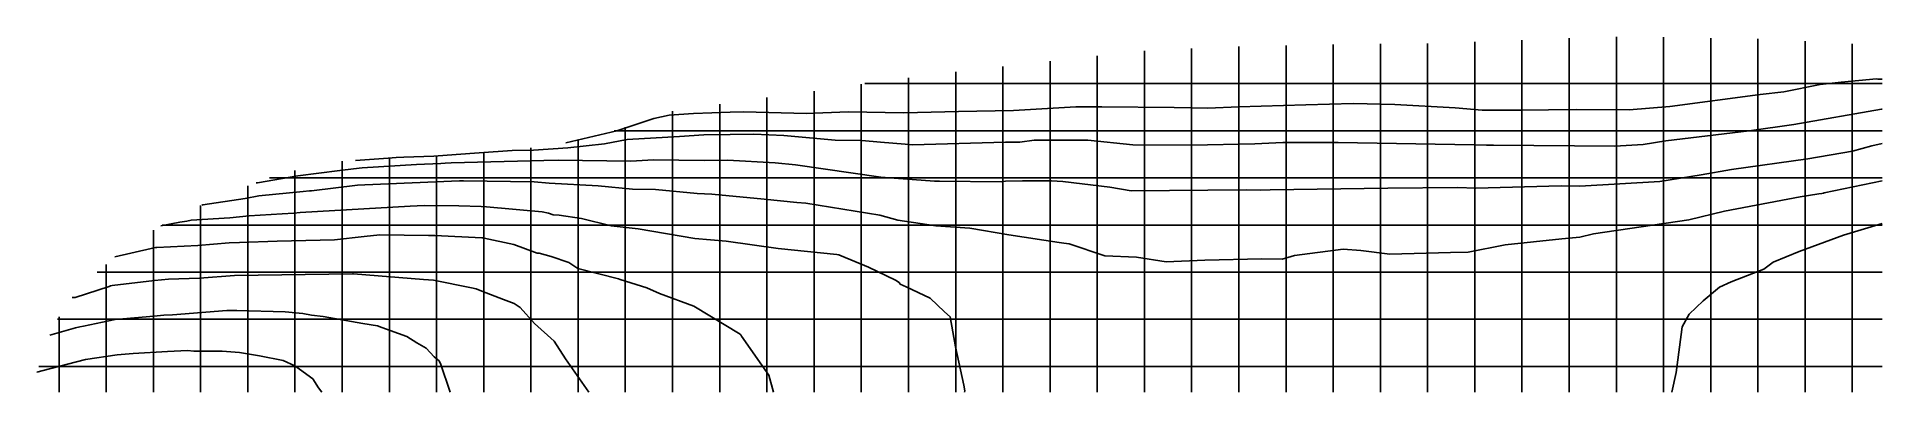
# Model space of a CAD drawing. Header units: millimetres. Extents: x 13.2 to 111, y -19 to -0.2.
import ezdxf

# ---------------------------------------------------------------- set-up
doc = ezdxf.new("R2010")
doc.units = ezdxf.units.MM
doc.header["$MEASUREMENT"] = 0
doc.layers.add('Ú²Ô 06', color=240, linetype='Continuous', true_color=0xff0033)

msp = doc.modelspace()

# ---------------------------------------------------------------- linework, layer by layer
at = {"layer": 'Ú²Ô 06'}
for p, q in [((71.922, -0.907, 28.309), (71.922, -0.923, 28.355)), ((71.922, -0.923, 28.355), (71.922, -0.976, 28.494)), ((71.922, -0.976, 28.494), (71.922, -1.68, 30.208)), ((74.422, -0.775, 28.146), (74.422, -1.368, 29.578)), ((76.922, -0.674, 27.986), (76.922, -0.76, 28.242)), ((76.922, -0.76, 28.242), (76.922, -1.188, 29.207)), ((79.422, -0.615, 27.825), (79.422, -0.939, 28.791)), ((79.422, -0.939, 28.791), (79.422, -1.439, 29.919)), ((81.922, -0.571, 27.663), (81.922, -0.871, 28.571)), ((81.922, -0.871, 28.571), (81.922, -1.122, 29.257)), ((84.422, -0.534, 27.496), (84.422, -0.831, 28.283)), ((84.422, -0.831, 28.283), (84.422, -1.31, 29.591)), ((86.922, -0.504, 27.316), (86.922, -0.766, 28.009)), ((86.922, -0.766, 28.009), (86.922, -1.379, 29.672)), ((89.422, -0.425, 26.979), (89.422, -0.517, 27.386)), ((89.422, -0.517, 27.386), (89.422, -0.976, 28.559)), ((89.422, -0.976, 28.559), (89.422, -1.302, 29.442)), ((91.922, -0.331, 26.635), (91.922, -0.442, 27.078)), ((91.922, -0.442, 27.078), (91.922, -0.54, 27.513)), ((91.922, -0.54, 27.513), (91.922, -0.966, 28.602)), ((91.922, -0.966, 28.602), (91.922, -1.273, 29.353)), ((94.422, -0.232, 26.345), (94.422, -0.476, 27.329)), ((94.422, -0.476, 27.329), (94.422, -0.573, 27.641)), ((94.422, -0.573, 27.641), (94.422, -0.867, 28.363)), ((94.422, -0.867, 28.363), (94.422, -1.291, 29.401)), ((96.922, -0.158, 26.215), (96.922, -0.21, 26.424)), ((96.922, -0.21, 26.424), (96.922, -0.627, 27.772)), ((96.922, -0.627, 27.772), (96.922, -1.073, 28.866)), ((99.422, -0.174, 26.246), (99.422, -0.674, 27.883)), ((99.422, -0.674, 27.883), (99.422, -0.681, 27.903)), ((99.422, -0.681, 27.903), (99.422, -0.685, 27.913)), ((99.422, -0.685, 27.913), (99.422, -1.404, 29.684)), ((101.922, -0.223, 26.44), (101.922, -0.483, 27.386)), ((101.922, -0.483, 27.386), (101.922, -0.891, 28.766)), ((101.922, -0.891, 28.766), (101.922, -1.243, 29.609)), ((104.422, -0.271, 26.817), (104.422, -0.283, 26.862)), ((104.422, -0.283, 26.862), (104.422, -0.481, 27.532)), ((104.422, -0.481, 27.532), (104.422, -1.059, 29.528)), ((106.922, -0.381, 27.466), (106.922, -0.571, 28.305)), ((106.922, -0.571, 28.305), (106.922, -0.959, 29.645)), ((106.922, -0.959, 29.645), (106.922, -1.524, 31.082)), ((109.422, -0.532, 28.277), (109.422, -0.855, 29.715)), ((109.422, -0.855, 29.715), (109.422, -0.873, 29.784)), ((109.422, -0.873, 29.784), (109.422, -0.898, 29.872)), ((109.422, -0.898, 29.872), (109.422, -1.72, 32.01)), ((64.422, -1.728, 29.06), (64.422, -1.768, 29.169)), ((64.422, -1.768, 29.169), (64.422, -2.327, 30.686)), ((66.922, -1.439, 28.751), (66.922, -1.918, 30.034)), ((66.922, -1.918, 30.034), (66.922, -2.013, 30.291)), ((69.422, -1.166, 28.504), (69.422, -1.494, 29.388)), ((69.422, -1.494, 29.388), (69.422, -1.784, 30.163)), ((69.422, -1.784, 30.163), (69.422, -2.387, 31.264)), ((71.922, -1.68, 30.208), (71.922, -2.095, 30.938)), ((74.422, -1.368, 29.578), (74.422, -1.713, 30.383)), ((74.422, -1.713, 30.383), (74.422, -2.735, 31.926)), ((76.922, -1.188, 29.207), (76.922, -1.77, 30.563)), ((76.922, -1.77, 30.563), (76.922, -2.354, 31.445)), ((79.422, -1.439, 29.919), (79.422, -1.802, 30.687)), ((79.422, -1.802, 30.687), (79.422, -2.342, 31.57)), ((81.922, -1.122, 29.257), (81.922, -1.741, 30.612)), ((81.922, -1.741, 30.612), (81.922, -1.812, 30.763)), ((81.922, -1.812, 30.763), (81.922, -1.888, 30.888)), ((81.922, -1.888, 30.888), (81.922, -2.69, 32.174)), ((84.422, -1.31, 29.591), (84.422, -1.559, 30.136)), ((84.422, -1.559, 30.136), (84.422, -2.35, 31.633)), ((86.922, -1.379, 29.672), (86.922, -1.609, 30.075)), ((86.922, -1.609, 30.075), (86.922, -2.004, 30.849)), ((89.422, -1.302, 29.442), (89.422, -1.917, 30.52)), ((89.422, -1.917, 30.52), (89.422, -2.025, 30.714)), ((91.922, -1.273, 29.353), (91.922, -2.028, 30.671)), ((94.422, -1.291, 29.401), (94.422, -1.605, 29.948)), ((94.422, -1.605, 29.948), (94.422, -2.165, 30.967)), ((96.922, -1.073, 28.866), (96.922, -1.338, 29.517)), ((96.922, -1.338, 29.517), (96.922, -2.052, 30.83)), ((99.422, -1.404, 29.684), (99.422, -1.495, 29.852)), ((99.422, -1.495, 29.852), (99.422, -2, 30.931)), ((101.922, -1.243, 29.609), (101.922, -1.74, 30.602)), ((101.922, -1.74, 30.602), (101.922, -1.916, 30.979)), ((101.922, -1.916, 30.979), (101.922, -2.585, 32.163)), ((104.422, -1.059, 29.528), (104.422, -1.13, 29.708)), ((104.422, -1.13, 29.708), (104.422, -1.854, 31.262)), ((104.422, -1.854, 31.262), (104.422, -1.977, 31.533)), ((106.922, -1.524, 31.082), (106.922, -1.807, 31.688)), ((106.922, -1.807, 31.688), (106.922, -1.935, 31.974)), ((106.922, -1.935, 31.974), (106.922, -2.039, 32.265)), ((109.422, -1.72, 32.01), (109.422, -1.945, 32.459)), ((109.422, -1.945, 32.459), (109.422, -2.029, 32.651)), ((56.922, -2.662, 30.549), (56.922, -2.664, 30.554)), ((56.922, -2.664, 30.554), (56.922, -2.683, 30.603)), ((56.922, -2.683, 30.603), (56.922, -2.769, 30.785)), ((56.922, -2.769, 30.785), (56.922, -3.414, 32.204)), ((57.129, -2.638, 30.512), (57.105, -2.638, 30.508)), ((59.747, -2.638, 30.825), (57.129, -2.638, 30.512)), ((59.422, -2.328, 29.987), (59.422, -2.351, 30.05)), ((59.422, -2.351, 30.05), (59.422, -2.643, 30.8)), ((59.422, -2.643, 30.8), (59.422, -3.281, 32.148)), ((62.111, -2.638, 31.091), (59.747, -2.638, 30.825)), ((61.922, -2.019, 29.495), (61.922, -2.038, 29.546)), ((61.922, -2.038, 29.546), (61.922, -2.603, 30.996)), ((61.922, -2.603, 30.996), (61.922, -2.683, 31.165)), ((61.922, -2.683, 31.165), (61.922, -3.465, 32.59)), ((62.394, -2.638, 31.103), (62.111, -2.638, 31.091)), ((66.136, -2.638, 31.342), (62.394, -2.638, 31.103)), ((64.422, -2.327, 30.686), (64.422, -3.355, 32.497)), ((69.403, -2.638, 31.728), (66.136, -2.638, 31.342)), ((66.922, -2.013, 30.291), (66.922, -2.219, 30.656)), ((66.922, -2.219, 30.656), (66.922, -3.052, 32.207)), ((69.941, -2.638, 31.778), (69.403, -2.638, 31.728)), ((69.422, -2.387, 31.264), (69.422, -2.634, 31.724)), ((69.422, -2.634, 31.724), (69.422, -3.12, 32.553)), ((70.691, -2.638, 31.771), (69.941, -2.638, 31.778)), ((74.349, -2.638, 31.776), (70.691, -2.638, 31.771)), ((71.922, -2.095, 30.938), (71.922, -2.851, 32.101)), ((71.922, -2.851, 32.101), (71.922, -3.448, 33.056)), ((76.355, -2.638, 31.852), (74.349, -2.638, 31.776)), ((74.422, -2.735, 31.926), (74.422, -3.285, 32.772)), ((80.173, -2.638, 32.072), (76.355, -2.638, 31.852)), ((76.922, -2.354, 31.445), (76.922, -3.178, 32.723)), ((79.422, -2.342, 31.57), (79.422, -2.945, 32.505)), ((80.916, -2.638, 32.089), (80.173, -2.638, 32.072)), ((82.391, -2.638, 32.092), (80.916, -2.638, 32.089)), ((81.922, -2.69, 32.174), (81.922, -3.002, 32.679)), ((84.459, -2.638, 32.097), (82.391, -2.638, 32.092)), ((84.422, -2.35, 31.633), (84.422, -2.413, 31.734)), ((84.422, -2.413, 31.734), (84.422, -2.698, 32.194)), ((84.422, -2.698, 32.194), (84.422, -3.257, 33.077)), ((85.853, -2.638, 32.018), (84.459, -2.638, 32.097)), ((87.538, -2.638, 31.932), (85.853, -2.638, 32.018)), ((86.922, -2.004, 30.849), (86.922, -2.374, 31.555)), ((86.922, -2.374, 31.555), (86.922, -2.849, 32.291)), ((86.922, -2.849, 32.291), (86.922, -3.005, 32.537)), ((88.157, -2.638, 31.995), (87.538, -2.638, 31.932)), ((89.695, -2.638, 31.885), (88.157, -2.638, 31.995)), ((89.422, -2.025, 30.714), (89.422, -2.207, 31.062)), ((89.422, -2.207, 31.062), (89.422, -2.602, 31.836)), ((89.422, -2.602, 31.836), (89.422, -2.754, 32.132)), ((89.422, -2.754, 32.132), (89.422, -3.391, 32.9)), ((89.819, -2.638, 31.876), (89.695, -2.638, 31.885)), ((89.94, -2.638, 31.872), (89.819, -2.638, 31.876)), ((91.701, -2.638, 31.605), (89.94, -2.638, 31.872)), ((92.349, -2.638, 31.64), (91.701, -2.638, 31.605)), ((91.922, -2.028, 30.671), (91.922, -2.21, 30.997)), ((91.922, -2.21, 30.997), (91.922, -2.295, 31.16)), ((91.922, -2.295, 31.16), (91.922, -2.481, 31.383)), ((91.922, -2.481, 31.383), (91.922, -3.258, 32.543)), ((95.138, -2.638, 31.688), (92.349, -2.638, 31.64)), ((94.422, -2.165, 30.967), (94.422, -2.854, 32)), ((94.422, -2.854, 32), (94.422, -3.924, 33.544)), ((97.158, -2.638, 31.687), (95.138, -2.638, 31.688)), ((96.922, -2.052, 30.83), (96.922, -2.083, 30.887)), ((96.922, -2.083, 30.887), (96.922, -2.099, 30.909)), ((96.922, -2.099, 30.909), (96.922, -4.569, 34.473)), ((102.102, -2.638, 32.258), (97.158, -2.638, 31.687)), ((99.422, -2, 30.931), (99.422, -2.33, 31.516)), ((99.422, -2.33, 31.516), (99.422, -4.01, 33.876)), ((101.922, -2.585, 32.163), (101.922, -2.729, 32.366)), ((101.922, -2.729, 32.366), (101.922, -4.164, 34.639)), ((102.271, -2.638, 32.293), (102.102, -2.638, 32.258)), ((105.763, -2.638, 32.955), (102.271, -2.638, 32.293)), ((104.422, -1.977, 31.533), (104.422, -2.256, 32.07)), ((104.422, -2.256, 32.07), (104.422, -3.185, 33.605)), ((107.834, -2.638, 33.632), (105.763, -2.638, 32.955)), ((107.72, -2.689, 33.68), (105.795, -3.072, 33.68)), ((106.922, -2.039, 32.265), (106.922, -2.321, 32.814)), ((106.922, -2.321, 32.814), (106.922, -3.049, 34.01)), ((108.832, -2.553, 33.68), (107.72, -2.689, 33.68)), ((110.636, -2.638, 34.064), (107.834, -2.638, 33.632)), ((110.701, -2.377, 33.68), (108.832, -2.553, 33.68)), ((109.422, -2.029, 32.651), (109.422, -1.991, 32.808)), ((109.422, -1.991, 32.808), (109.422, -2.007, 32.853)), ((109.422, -2.007, 32.853), (109.422, -2.03, 32.898)), ((109.422, -2.03, 32.898), (109.422, -2.548, 33.763)), ((109.422, -2.548, 33.763), (109.422, -2.866, 34.165)), ((109.422, -2.866, 34.165), (109.422, -3.76, 35.535)), ((111, -2.638, 34.138), (110.636, -2.638, 34.064)), ((110.766, -2.407, 33.68), (110.701, -2.377, 33.68)), ((111, -2.394, 33.68), (110.766, -2.407, 33.68)), ((49.422, -3.721, 32.57), (49.422, -4.354, 34.127)), ((51.922, -3.379, 31.863), (51.922, -3.694, 32.636)), ((51.922, -3.694, 32.636), (51.922, -4.528, 34.464)), ((54.422, -3.03, 31.185), (54.422, -3.265, 31.702)), ((54.422, -3.265, 31.702), (54.422, -4.648, 34.605)), ((56.922, -3.414, 32.204), (56.922, -3.945, 33.32)), ((59.422, -3.281, 32.148), (59.422, -3.495, 32.538)), ((59.422, -3.495, 32.538), (59.422, -4.427, 34.106)), ((61.922, -3.465, 32.59), (61.922, -4.148, 33.74)), ((64.422, -3.355, 32.497), (64.422, -3.435, 32.643)), ((64.422, -3.435, 32.643), (64.422, -3.49, 32.736)), ((64.422, -3.49, 32.736), (64.422, -5.066, 35.302)), ((68.28, -3.865, 33.68), (64.989, -4.061, 33.68)), ((66.922, -3.052, 32.207), (66.922, -3.483, 32.944)), ((66.922, -3.483, 32.944), (66.922, -4.515, 34.585)), ((68.97, -3.86, 33.68), (68.28, -3.865, 33.68)), ((69.667, -3.865, 33.68), (68.97, -3.86, 33.68)), ((69.422, -3.12, 32.553), (69.422, -3.516, 33.188)), ((69.422, -3.516, 33.188), (69.422, -3.745, 33.512)), ((69.422, -3.745, 33.512), (69.422, -5.429, 35.892)), ((73.491, -3.903, 33.68), (69.667, -3.865, 33.68)), ((71.922, -3.448, 33.056), (71.922, -4.502, 34.55)), ((75.289, -3.944, 33.68), (73.491, -3.903, 33.68)), ((74.422, -3.285, 32.772), (74.422, -3.38, 32.925)), ((74.422, -3.38, 32.925), (74.422, -3.548, 33.163)), ((74.422, -3.548, 33.163), (74.422, -4.976, 35.125)), ((76.927, -3.867, 33.68), (75.289, -3.944, 33.68)), ((76.922, -3.178, 32.723), (76.922, -3.866, 33.678)), ((76.922, -3.866, 33.678), (76.922, -5.038, 35.216)), ((80.48, -3.758, 33.68), (76.927, -3.867, 33.68)), ((79.422, -2.945, 32.505), (79.422, -4.481, 34.638)), ((82.975, -3.697, 33.68), (80.48, -3.758, 33.68)), ((81.922, -3.002, 32.679), (81.922, -4.09, 34.189)), ((85.183, -3.744, 33.68), (82.975, -3.697, 33.68)), ((84.422, -3.257, 33.077), (84.422, -3.44, 33.327)), ((84.422, -3.44, 33.327), (84.422, -5.12, 35.388)), ((88.385, -3.93, 33.68), (85.183, -3.744, 33.68)), ((86.922, -3.005, 32.537), (86.922, -4.438, 34.486)), ((89.422, -3.391, 32.9), (89.422, -3.519, 32.992)), ((89.422, -3.519, 32.992), (89.422, -5.008, 35.064)), ((91.922, -3.258, 32.543), (91.922, -3.47, 32.888)), ((91.922, -3.47, 32.888), (91.922, -3.983, 33.592)), ((99.748, -3.843, 33.68), (97.604, -4.019, 33.68)), ((104.544, -3.216, 33.68), (99.748, -3.843, 33.68)), ((104.422, -3.185, 33.605), (104.422, -3.767, 34.527)), ((104.422, -3.767, 34.527), (104.422, -4.737, 35.75)), ((105.795, -3.072, 33.68), (104.544, -3.216, 33.68)), ((106.922, -3.049, 34.01), (106.922, -3.337, 34.373)), ((106.922, -3.337, 34.373), (106.922, -3.609, 34.79)), ((106.922, -3.609, 34.79), (106.922, -6.27, 38.19)), ((109.422, -3.76, 35.535), (109.422, -6.233, 38.695)), ((45.937, -4.482, 33.68), (43.964, -5.146, 33.68)), ((46.74, -4.305, 33.68), (45.937, -4.482, 33.68)), ((48.037, -4.226, 33.68), (46.74, -4.305, 33.68)), ((46.922, -4.103, 33.274), (46.922, -4.122, 33.32)), ((46.922, -4.122, 33.32), (46.922, -4.962, 35.08)), ((49.977, -4.151, 33.68), (48.037, -4.226, 33.68)), ((49.422, -4.354, 34.127), (49.422, -4.503, 34.439)), ((49.422, -4.503, 34.439), (49.422, -4.775, 35.029)), ((49.422, -4.775, 35.029), (49.422, -5.444, 36.388)), ((50.693, -4.139, 33.68), (49.977, -4.151, 33.68)), ((53.995, -4.223, 33.68), (50.693, -4.139, 33.68)), ((51.922, -4.528, 34.464), (51.922, -4.996, 35.483)), ((56.222, -4.142, 33.68), (53.995, -4.223, 33.68)), ((54.422, -4.648, 34.605), (54.422, -4.681, 34.662)), ((54.422, -4.681, 34.662), (54.422, -4.767, 34.801)), ((54.422, -4.767, 34.801), (54.422, -5.942, 36.902)), ((59.17, -4.18, 33.68), (56.222, -4.142, 33.68)), ((56.922, -3.945, 33.32), (56.922, -4.702, 34.643)), ((56.922, -4.702, 34.643), (56.922, -5.67, 36.199)), ((62.073, -4.109, 33.68), (59.17, -4.18, 33.68)), ((59.422, -4.427, 34.106), (59.422, -4.723, 34.624)), ((59.422, -4.723, 34.624), (59.422, -4.829, 34.794)), ((59.422, -4.829, 34.794), (59.422, -5.549, 35.747)), ((61.922, -4.148, 33.74), (61.922, -4.885, 34.94)), ((61.922, -4.885, 34.94), (61.922, -5.397, 35.649)), ((64.989, -4.061, 33.68), (62.073, -4.109, 33.68)), ((66.922, -4.515, 34.585), (66.922, -5.34, 35.751)), ((71.922, -4.502, 34.55), (71.922, -4.756, 34.9)), ((71.922, -4.756, 34.9), (71.922, -7.089, 37.541)), ((79.422, -4.481, 34.638), (79.422, -4.785, 35.037)), ((79.422, -4.785, 35.037), (79.422, -5.594, 35.989)), ((81.922, -4.09, 34.189), (81.922, -4.863, 35.138)), ((81.922, -4.863, 35.138), (81.922, -5.613, 36.009)), ((86.922, -4.438, 34.486), (86.922, -5.377, 35.638)), ((89.822, -4.045, 33.68), (88.385, -3.93, 33.68)), ((91.854, -4.047, 33.68), (89.822, -4.045, 33.68)), ((94.787, -4.018, 33.68), (91.854, -4.047, 33.68)), ((91.922, -3.983, 33.592), (91.922, -5.493, 35.688)), ((94.422, -3.924, 33.544), (94.422, -5.205, 35.323)), ((97.604, -4.019, 33.68), (94.787, -4.018, 33.68)), ((96.922, -4.569, 34.473), (96.922, -4.918, 34.958)), ((99.422, -4.01, 33.876), (99.422, -4.562, 34.751)), ((99.422, -4.562, 34.751), (99.422, -5.615, 36.078)), ((101.922, -4.164, 34.639), (101.922, -6.859, 38.036)), ((106.332, -4.799, 36.18), (103.952, -5.136, 36.18)), ((104.422, -4.737, 35.75), (104.422, -7.588, 39.436)), ((110.972, -3.997, 36.18), (106.332, -4.799, 36.18)), ((111, -3.989, 36.18), (110.972, -3.997, 36.18)), ((41.273, -5.783, 33.68), (41.272, -5.783, 33.68)), ((41.274, -5.783, 33.68), (41.273, -5.783, 33.68)), ((43.964, -5.146, 33.68), (41.274, -5.783, 33.68)), ((43.315, -5.823, 36.18), (41.379, -6.048, 36.18)), ((41.922, -5.619, 33.627), (41.922, -5.684, 33.958)), ((41.922, -5.684, 33.958), (41.922, -5.72, 35.076)), ((41.922, -5.72, 35.076), (41.922, -6.035, 36.39)), ((44.518, -5.609, 36.18), (43.315, -5.823, 36.18)), ((43.975, -5.138, 33.652), (43.827, -5.138, 33.475)), ((44.313, -5.138, 34.366), (43.975, -5.138, 33.652)), ((45.824, -5.138, 35.136), (44.313, -5.138, 34.366)), ((44.422, -4.953, 33.436), (44.422, -5.093, 34.32)), ((44.422, -5.093, 34.32), (44.422, -5.321, 34.846)), ((44.422, -5.321, 34.846), (44.422, -5.637, 36.23)), ((44.422, -5.637, 36.23), (44.422, -5.935, 36.887)), ((47.284, -5.444, 36.18), (44.518, -5.609, 36.18)), ((46.096, -5.138, 35.349), (45.824, -5.138, 35.136)), ((46.476, -5.138, 35.399), (46.096, -5.138, 35.349)), ((48.895, -5.138, 35.743), (46.476, -5.138, 35.399)), ((46.922, -4.962, 35.08), (46.922, -5.307, 35.83)), ((46.922, -5.307, 35.83), (46.922, -5.793, 36.9)), ((46.922, -5.793, 36.9), (46.922, -6.224, 37.834)), ((48.572, -5.36, 36.18), (47.284, -5.444, 36.18)), ((49.982, -5.329, 36.18), (48.572, -5.36, 36.18)), ((50.911, -5.138, 35.834), (48.895, -5.138, 35.743)), ((49.422, -5.444, 36.388), (49.422, -5.782, 37.014)), ((49.422, -5.782, 37.014), (49.422, -6.88, 38.994)), ((51.23, -5.324, 36.18), (49.982, -5.329, 36.18)), ((51.038, -5.138, 35.834), (50.911, -5.138, 35.834)), ((53.347, -5.138, 35.636), (51.038, -5.138, 35.834)), ((52.81, -5.393, 36.18), (51.23, -5.324, 36.18)), ((51.922, -4.996, 35.483), (51.922, -5.815, 37.077)), ((51.922, -5.815, 37.077), (51.922, -5.876, 37.186)), ((55.546, -5.639, 36.18), (52.81, -5.393, 36.18)), ((54.899, -5.138, 35.387), (53.347, -5.138, 35.636)), ((58.504, -5.138, 35.31), (54.899, -5.138, 35.387)), ((56.957, -5.658, 36.18), (55.546, -5.639, 36.18)), ((56.922, -5.67, 36.199), (56.922, -5.87, 36.464)), ((57.944, -5.745, 36.18), (56.957, -5.658, 36.18)), ((59.242, -5.854, 36.18), (57.944, -5.745, 36.18)), ((59.575, -5.138, 35.185), (58.504, -5.138, 35.31)), ((59.632, -5.883, 36.18), (59.242, -5.854, 36.18)), ((59.422, -5.549, 35.747), (59.422, -5.565, 35.769)), ((59.422, -5.565, 35.769), (59.422, -5.574, 35.781)), ((59.422, -5.574, 35.781), (59.422, -7.761, 38.759)), ((65.405, -5.138, 35.444), (59.575, -5.138, 35.185)), ((64.564, -5.739, 36.18), (59.632, -5.883, 36.18)), ((61.922, -5.397, 35.649), (61.922, -7.25, 37.998)), ((64.422, -5.066, 35.302), (64.422, -5.23, 35.528)), ((64.422, -5.23, 35.528), (64.422, -5.821, 36.277)), ((64.422, -5.821, 36.277), (64.422, -7.641, 38.437)), ((65.313, -5.746, 36.18), (64.564, -5.739, 36.18)), ((66.087, -5.642, 36.18), (65.313, -5.746, 36.18)), ((65.585, -5.138, 35.449), (65.405, -5.138, 35.444)), ((65.621, -5.138, 35.453), (65.585, -5.138, 35.449)), ((68.921, -5.138, 35.486), (65.621, -5.138, 35.453)), ((68.878, -5.628, 36.18), (66.087, -5.642, 36.18)), ((66.922, -5.34, 35.751), (66.922, -6.264, 37.078)), ((68.894, -5.63, 36.18), (68.878, -5.628, 36.18)), ((68.918, -5.632, 36.18), (68.894, -5.63, 36.18)), ((71.303, -5.881, 36.18), (68.918, -5.632, 36.18)), ((70.213, -5.138, 35.471), (68.921, -5.138, 35.486)), ((69.422, -5.429, 35.892), (69.422, -6.029, 36.567)), ((71.352, -5.138, 35.338), (70.213, -5.138, 35.471)), ((76.06, -5.138, 35.293), (71.352, -5.138, 35.338)), ((74.422, -4.976, 35.125), (74.422, -5.91, 36.182)), ((77.765, -5.823, 36.18), (74.428, -5.907, 36.18)), ((76.129, -5.138, 35.295), (76.06, -5.138, 35.293)), ((79.868, -5.138, 35.474), (76.129, -5.138, 35.295)), ((76.922, -5.038, 35.216), (76.922, -5.47, 35.724)), ((76.922, -5.47, 35.724), (76.922, -6.539, 37.025)), ((79.258, -5.762, 36.18), (77.765, -5.823, 36.18)), ((82.191, -5.764, 36.18), (79.258, -5.762, 36.18)), ((79.422, -5.594, 35.989), (79.422, -6.345, 36.837)), ((81.081, -5.138, 35.473), (79.868, -5.138, 35.474)), ((84.591, -5.138, 35.405), (81.081, -5.138, 35.473)), ((81.922, -5.613, 36.009), (81.922, -6.718, 37.256)), ((89.386, -5.884, 36.18), (82.191, -5.764, 36.18)), ((84.422, -5.12, 35.388), (84.422, -7.024, 37.6)), ((88.674, -5.138, 35.299), (84.591, -5.138, 35.405)), ((86.922, -5.377, 35.638), (86.922, -6.515, 36.961)), ((89.547, -5.138, 35.23), (88.674, -5.138, 35.299)), ((89.422, -5.008, 35.064), (89.422, -5.436, 35.646)), ((89.422, -5.436, 35.646), (89.422, -5.635, 35.889)), ((89.422, -5.635, 35.889), (89.422, -5.875, 36.168)), ((89.999, -5.138, 35.179), (89.547, -5.138, 35.23)), ((90.693, -5.138, 35.178), (89.999, -5.138, 35.179)), ((95.011, -5.138, 35.237), (90.693, -5.138, 35.178)), ((91.922, -5.493, 35.688), (91.922, -6.805, 37.23)), ((94.422, -5.205, 35.323), (94.422, -8.309, 38.968)), ((97.57, -5.138, 35.209), (95.011, -5.138, 35.237)), ((96.922, -4.918, 34.958), (96.922, -5.873, 36.08)), ((98.008, -5.138, 35.24), (97.57, -5.138, 35.209)), ((98.495, -5.138, 35.333), (98.008, -5.138, 35.24)), ((99.548, -5.68, 36.18), (98.343, -5.872, 36.18)), ((103.95, -5.138, 36.181), (98.495, -5.138, 35.333)), ((99.422, -5.615, 36.078), (99.422, -8.243, 39.212)), ((103.952, -5.136, 36.18), (99.548, -5.68, 36.18)), ((106.468, -5.138, 36.643), (103.95, -5.138, 36.181)), ((110.181, -5.138, 37.463), (106.468, -5.138, 36.643)), ((111, -5.138, 37.781), (110.181, -5.138, 37.463)), ((111, -5.82, 38.68), (110.46, -5.933, 38.68)), ((29.422, -6.746, 36.444), (29.422, -6.744, 36.492)), ((29.422, -6.744, 36.492), (29.422, -6.786, 36.746)), ((29.422, -6.786, 36.746), (29.422, -7.023, 37.959)), ((31.85, -6.593, 36.18), (30.128, -6.713, 36.18)), ((32.287, -6.564, 36.18), (31.85, -6.593, 36.18)), ((31.922, -6.585, 36.229), (31.922, -6.576, 36.364)), ((31.922, -6.576, 36.364), (31.922, -6.609, 36.561)), ((31.922, -6.632, 35.548), (31.922, -6.585, 36.229)), ((31.922, -6.609, 36.561), (31.922, -6.801, 37.74)), ((31.922, -6.801, 37.74), (31.922, -6.961, 38.506)), ((32.682, -6.533, 36.18), (32.287, -6.564, 36.18)), ((34.28, -6.478, 36.18), (32.682, -6.533, 36.18)), ((35.465, -6.397, 36.18), (34.28, -6.478, 36.18)), ((34.422, -6.443, 35.633), (34.422, -6.441, 35.659)), ((34.422, -6.441, 35.659), (34.422, -6.498, 36.759)), ((34.422, -6.512, 34.832), (34.422, -6.443, 35.633)), ((34.422, -6.498, 36.759), (34.422, -6.504, 36.917)), ((34.422, -6.504, 36.917), (34.422, -6.718, 37.909)), ((34.422, -6.718, 37.909), (34.422, -6.905, 38.808)), ((35.203, -6.833, 38.68), (34.876, -6.851, 38.68)), ((40.1, -6.723, 38.68), (35.203, -6.833, 38.68)), ((36.682, -6.303, 36.18), (35.465, -6.397, 36.18)), ((38.429, -6.193, 36.18), (36.682, -6.303, 36.18)), ((36.922, -6.327, 34.3), (36.922, -6.267, 35.284)), ((36.922, -6.267, 35.284), (36.922, -6.267, 35.571)), ((36.922, -6.267, 35.571), (36.922, -6.309, 36.822)), ((36.922, -6.309, 36.822), (36.922, -6.318, 36.896)), ((36.922, -6.318, 36.896), (36.922, -6.608, 38.122)), ((36.922, -6.608, 38.122), (36.922, -6.874, 38.917)), ((39.561, -6.165, 36.18), (38.429, -6.193, 36.18)), ((39.422, -6.04, 33.909), (39.422, -6.11, 35.099)), ((39.422, -6.11, 35.099), (39.422, -6.11, 35.58)), ((39.422, -6.11, 35.58), (39.422, -6.116, 35.756)), ((39.422, -6.116, 35.756), (39.422, -6.206, 36.484)), ((39.422, -6.206, 36.484), (39.422, -6.303, 37.395)), ((39.422, -6.303, 37.395), (39.422, -6.49, 37.939)), ((39.422, -6.49, 37.939), (39.422, -6.846, 39.002)), ((41.379, -6.048, 36.18), (39.561, -6.165, 36.18)), ((40.883, -6.698, 38.68), (40.1, -6.723, 38.68)), ((44.722, -6.745, 38.68), (40.883, -6.698, 38.68)), ((41.922, -6.035, 36.39), (41.922, -6.106, 37.053)), ((41.922, -6.106, 37.053), (41.922, -6.386, 37.868)), ((41.922, -6.386, 37.868), (41.922, -6.881, 39.105)), ((44.422, -5.935, 36.887), (44.422, -6.6, 38.328)), ((44.422, -6.6, 38.328), (44.422, -6.958, 39.221)), ((45.909, -6.674, 38.68), (44.722, -6.745, 38.68)), ((48.597, -6.71, 38.68), (45.909, -6.674, 38.68)), ((46.922, -6.224, 37.834), (46.922, -7.051, 39.342)), ((49.839, -6.704, 38.68), (48.597, -6.71, 38.68)), ((52.366, -6.846, 38.68), (49.839, -6.704, 38.68)), ((51.922, -5.876, 37.186), (51.922, -6.083, 37.518)), ((51.922, -6.083, 37.518), (51.922, -7.241, 39.339)), ((54.422, -5.942, 36.902), (54.422, -6.578, 37.926)), ((54.422, -6.578, 37.926), (54.422, -7.415, 39.158)), ((56.922, -5.87, 36.464), (56.922, -6.746, 37.65)), ((56.922, -6.746, 37.65), (56.922, -7.621, 38.939)), ((66.922, -6.264, 37.078), (66.922, -6.707, 37.571)), ((66.922, -6.707, 37.571), (66.922, -7.505, 38.419)), ((69.422, -6.029, 36.567), (69.422, -7.437, 38.126)), ((74.428, -5.907, 36.18), (71.303, -5.881, 36.18)), ((74.422, -5.91, 36.182), (74.422, -6.928, 37.422)), ((76.922, -6.539, 37.025), (76.922, -8.222, 38.632)), ((79.422, -6.345, 36.837), (79.422, -8.11, 38.543)), ((81.922, -6.718, 37.256), (81.922, -7.628, 38.136)), ((86.922, -6.515, 36.961), (86.922, -7.73, 38.286)), ((90.041, -5.907, 36.18), (89.386, -5.884, 36.18)), ((89.422, -5.875, 36.168), (89.422, -8.389, 38.909)), ((90.413, -5.897, 36.18), (90.041, -5.907, 36.18)), ((96.848, -5.957, 36.18), (90.413, -5.897, 36.18)), ((91.922, -6.805, 37.23), (91.922, -8.417, 39.015)), ((98.343, -5.872, 36.18), (96.848, -5.957, 36.18)), ((96.922, -5.873, 36.08), (96.922, -8.826, 39.761)), ((107.066, -6.629, 38.68), (103.026, -7.201, 38.68)), ((106.922, -6.27, 38.19), (106.922, -8.281, 40.79)), ((109.432, -6.219, 38.68), (107.066, -6.629, 38.68)), ((109.422, -6.233, 38.695), (109.422, -6.958, 39.706)), ((110.46, -5.933, 38.68), (109.432, -6.219, 38.68)), ((27.075, -7.53, 38.68), (24.937, -7.893, 38.68)), ((25.74, -7.638, 38.223), (25.575, -7.638, 38.221)), ((26.975, -7.638, 39.025), (25.74, -7.638, 38.223)), ((26.922, -7.238, 37.51), (26.922, -7.261, 37.552)), ((26.922, -7.261, 37.552), (26.922, -7.694, 39.206)), ((26.922, -7.694, 39.206), (26.922, -7.768, 39.478)), ((26.922, -7.768, 39.478), (26.922, -7.831, 39.645)), ((27.503, -7.638, 39.282), (26.975, -7.638, 39.025)), ((29.289, -7.237, 38.68), (27.075, -7.53, 38.68)), ((29.093, -7.638, 39.698), (27.503, -7.638, 39.282)), ((30.157, -7.638, 40.104), (29.093, -7.638, 39.698)), ((30.029, -7.164, 38.68), (29.289, -7.237, 38.68)), ((29.422, -7.023, 37.959), (29.422, -7.207, 38.635)), ((29.422, -7.207, 38.635), (29.422, -7.471, 39.34)), ((29.422, -7.471, 39.34), (29.422, -7.839, 40.41)), ((30.472, -7.106, 38.68), (30.029, -7.164, 38.68)), ((30.677, -7.638, 40.28), (30.157, -7.638, 40.104)), ((33.358, -6.929, 38.68), (30.472, -7.106, 38.68)), ((35.632, -7.792, 41.18), (30.621, -8.009, 41.18)), ((31.645, -7.638, 40.391), (30.677, -7.638, 40.28)), ((35.659, -7.638, 40.83), (31.645, -7.638, 40.391)), ((31.922, -6.961, 38.506), (31.922, -7.297, 39.547)), ((31.922, -7.297, 39.547), (31.922, -7.571, 40.25)), ((31.922, -7.571, 40.25), (31.922, -7.866, 41.004)), ((34.653, -6.867, 38.68), (33.358, -6.929, 38.68)), ((34.422, -6.905, 38.808), (34.422, -6.939, 38.913)), ((34.422, -6.939, 38.913), (34.422, -6.966, 38.984)), ((34.422, -6.966, 38.984), (34.422, -7.763, 41.014)), ((34.422, -7.763, 41.014), (34.422, -8.643, 42.798)), ((34.876, -6.851, 38.68), (34.653, -6.867, 38.68)), ((35.841, -7.794, 41.18), (35.632, -7.792, 41.18)), ((36.129, -7.638, 40.859), (35.659, -7.638, 40.83)), ((39.6, -7.842, 41.18), (35.841, -7.794, 41.18)), ((37.749, -7.638, 40.838), (36.129, -7.638, 40.859)), ((36.922, -6.874, 38.917), (36.922, -7.489, 40.523)), ((36.922, -7.489, 40.523), (36.922, -7.667, 40.913)), ((36.922, -7.667, 40.913), (36.922, -8.825, 43.105)), ((40.054, -7.638, 40.782), (37.749, -7.638, 40.838)), ((39.422, -6.846, 39.002), (39.422, -7.022, 39.462)), ((39.422, -7.022, 39.462), (39.422, -7.578, 40.685)), ((39.422, -7.578, 40.685), (39.422, -7.922, 41.335)), ((40.282, -7.638, 40.749), (40.054, -7.638, 40.782)), ((43.854, -7.638, 40.434), (40.282, -7.638, 40.749)), ((41.922, -6.881, 39.105), (41.922, -7.358, 40.154)), ((41.922, -7.358, 40.154), (41.922, -8.567, 42.101)), ((44.995, -7.638, 40.261), (43.854, -7.638, 40.434)), ((44.422, -6.958, 39.221), (44.422, -7.073, 39.474)), ((44.422, -7.073, 39.474), (44.422, -7.364, 39.943)), ((44.422, -7.364, 39.943), (44.422, -8.829, 42.11)), ((47.557, -7.638, 40.229), (44.995, -7.638, 40.261)), ((46.922, -7.051, 39.342), (46.922, -7.89, 40.623)), ((48.604, -7.638, 40.103), (47.557, -7.638, 40.229)), ((51.53, -7.638, 39.876), (48.604, -7.638, 40.103)), ((49.422, -6.88, 38.994), (49.422, -7.15, 39.417)), ((49.422, -7.15, 39.417), (49.422, -8.363, 40.965)), ((52.854, -7.638, 39.731), (51.53, -7.638, 39.876)), ((51.922, -7.241, 39.339), (51.922, -7.502, 39.673)), ((51.922, -7.502, 39.673), (51.922, -8.758, 41.161)), ((53.441, -6.95, 38.68), (52.366, -6.846, 38.68)), ((57.127, -7.638, 38.921), (52.854, -7.638, 39.731)), ((57.958, -7.592, 38.68), (53.441, -6.95, 38.68)), ((54.422, -7.415, 39.158), (54.422, -8.538, 40.549)), ((56.922, -7.621, 38.939), (56.922, -7.983, 39.387)), ((58.014, -7.638, 38.735), (57.127, -7.638, 38.921)), ((58.179, -7.61, 38.68), (57.958, -7.592, 38.68)), ((58.163, -7.638, 38.718), (58.014, -7.638, 38.735)), ((60.826, -7.638, 38.449), (58.163, -7.638, 38.718)), ((60.807, -7.806, 38.68), (58.179, -7.61, 38.68)), ((59.422, -7.761, 38.759), (59.422, -8.799, 39.994)), ((60.935, -7.816, 38.68), (60.807, -7.806, 38.68)), ((61.245, -7.638, 38.464), (60.826, -7.638, 38.449)), ((60.945, -7.818, 38.68), (60.935, -7.816, 38.68)), ((61.058, -7.818, 38.68), (60.945, -7.818, 38.68)), ((64.326, -7.845, 38.68), (61.058, -7.818, 38.68)), ((64.424, -7.638, 38.432), (61.245, -7.638, 38.464)), ((61.922, -7.25, 37.998), (61.922, -7.875, 38.739)), ((64.555, -7.815, 38.68), (64.326, -7.845, 38.68)), ((64.422, -7.641, 38.437), (64.422, -7.905, 38.771)), ((64.816, -7.638, 38.499), (64.424, -7.638, 38.432)), ((65.46, -7.79, 38.68), (64.555, -7.815, 38.68)), ((66.241, -7.638, 38.54), (64.816, -7.638, 38.499)), ((66.999, -7.795, 38.68), (65.46, -7.79, 38.68)), ((67.099, -7.638, 38.538), (66.241, -7.638, 38.54)), ((66.922, -7.505, 38.419), (66.922, -7.917, 38.79)), ((67.591, -7.837, 38.68), (66.999, -7.795, 38.68)), ((67.401, -7.638, 38.519), (67.099, -7.638, 38.538)), ((70.866, -7.638, 38.157), (67.401, -7.638, 38.519)), ((69.422, -7.437, 38.126), (69.422, -8.538, 39.121)), ((71.206, -7.638, 38.106), (70.866, -7.638, 38.157)), ((72.705, -7.638, 38.117), (71.206, -7.638, 38.106)), ((71.922, -7.089, 37.541), (71.922, -7.317, 37.818)), ((71.922, -7.317, 37.818), (71.922, -7.529, 38.021)), ((71.922, -7.529, 38.021), (71.922, -9.817, 39.913)), ((78.297, -7.638, 38.06), (72.705, -7.638, 38.117)), ((74.422, -6.928, 37.422), (74.422, -7.876, 38.327)), ((81.871, -7.638, 38.144), (78.297, -7.638, 38.06)), ((84.699, -7.638, 38.18), (81.871, -7.638, 38.144)), ((81.922, -7.628, 38.136), (81.922, -8.85, 39.247)), ((84.422, -7.024, 37.6), (84.422, -7.09, 37.675)), ((84.422, -7.09, 37.675), (84.422, -7.145, 37.729)), ((84.422, -7.145, 37.729), (84.422, -9.154, 39.555)), ((86.57, -7.638, 38.198), (84.699, -7.638, 38.18)), ((89.612, -7.638, 38.083), (86.57, -7.638, 38.198)), ((86.922, -7.73, 38.286), (86.922, -8.871, 39.324)), ((93.307, -7.638, 38.192), (89.612, -7.638, 38.083)), ((95.367, -7.638, 38.17), (93.307, -7.638, 38.192)), ((99.147, -7.638, 38.437), (95.367, -7.638, 38.17)), ((101.282, -7.638, 38.844), (99.147, -7.638, 38.437)), ((101.41, -7.479, 38.68), (99.233, -7.827, 38.68)), ((104.601, -7.638, 39.533), (101.282, -7.638, 38.844)), ((103.026, -7.201, 38.68), (101.41, -7.479, 38.68)), ((101.922, -6.859, 38.036), (101.922, -6.895, 38.081)), ((101.922, -6.895, 38.081), (101.922, -9.124, 40.769)), ((104.422, -7.588, 39.436), (104.422, -8.874, 40.986)), ((107.47, -7.638, 40.058), (104.601, -7.638, 39.533)), ((108.449, -7.638, 40.275), (107.47, -7.638, 40.058)), ((111, -7.789, 41.18), (107.932, -8.431, 41.18)), ((108.735, -7.638, 40.386), (108.449, -7.638, 40.275)), ((111, -7.638, 40.988), (108.735, -7.638, 40.386)), ((109.422, -6.958, 39.706), (109.422, -8.614, 41.808)), ((24.284, -8.725, 41.18), (22.037, -9.072, 41.18)), ((25.013, -8.597, 41.18), (24.284, -8.725, 41.18)), ((24.422, -8.053, 38.965), (24.422, -8.057, 38.972)), ((24.422, -8.057, 38.972), (24.422, -8.076, 39.045)), ((24.422, -8.076, 39.045), (24.422, -8.859, 41.721)), ((24.937, -7.893, 38.68), (24.864, -7.894, 38.68)), ((27.349, -8.365, 41.18), (25.013, -8.597, 41.18)), ((26.922, -7.831, 39.645), (26.922, -8.443, 41.274)), ((26.922, -8.443, 41.274), (26.922, -8.644, 41.793)), ((26.922, -8.644, 41.793), (26.922, -9.428, 43.502)), ((27.696, -8.331, 41.18), (27.349, -8.365, 41.18)), ((27.79, -8.327, 41.18), (27.696, -8.331, 41.18)), ((30.227, -8.032, 41.18), (27.79, -8.327, 41.18)), ((29.422, -7.839, 40.41), (29.422, -8.064, 41.028)), ((29.422, -8.064, 41.028), (29.422, -8.414, 41.843)), ((29.422, -8.414, 41.843), (29.422, -9.555, 44.096)), ((30.621, -8.009, 41.18), (30.227, -8.032, 41.18)), ((31.922, -7.866, 41.004), (31.922, -8.621, 42.533)), ((31.922, -8.621, 42.533), (31.922, -9.418, 44.106)), ((34.422, -8.643, 42.798), (34.422, -9.238, 43.916)), ((39.422, -7.922, 41.335), (39.422, -9.056, 43.185)), ((40.379, -7.91, 41.18), (39.6, -7.842, 41.18)), ((42.99, -8.053, 41.18), (40.379, -7.91, 41.18)), ((41.922, -8.567, 42.101), (41.922, -9.019, 42.771)), ((44.793, -8.238, 41.18), (42.99, -8.053, 41.18)), ((46.024, -8.248, 41.18), (44.793, -8.238, 41.18)), ((48.23, -8.458, 41.18), (46.024, -8.248, 41.18)), ((46.922, -7.89, 40.623), (46.922, -8.826, 41.799)), ((49.008, -8.506, 41.18), (48.23, -8.458, 41.18)), ((51.782, -8.761, 41.18), (49.008, -8.506, 41.18)), ((49.422, -8.363, 40.965), (49.422, -8.806, 41.49)), ((53.506, -8.941, 41.18), (51.782, -8.761, 41.18)), ((51.922, -8.758, 41.161), (51.922, -10.048, 42.533)), ((54.422, -8.538, 40.549), (54.422, -8.857, 40.933)), ((56.922, -7.983, 39.387), (56.922, -9.238, 40.9)), ((61.922, -7.875, 38.739), (61.922, -9.388, 40.347)), ((64.422, -7.905, 38.771), (64.422, -7.993, 38.865)), ((64.422, -7.993, 38.865), (64.422, -8.177, 39.031)), ((64.422, -8.177, 39.031), (64.422, -9.537, 40.346)), ((66.922, -7.917, 38.79), (66.922, -9.281, 39.967)), ((70.083, -8.126, 38.68), (67.591, -7.837, 38.68)), ((69.422, -8.538, 39.121), (69.422, -9.271, 39.73)), ((71.225, -8.332, 38.68), (70.083, -8.126, 38.68)), ((77.309, -8.276, 38.68), (71.225, -8.332, 38.68)), ((74.422, -7.876, 38.327), (74.422, -9.228, 39.445)), ((76.922, -8.222, 38.632), (76.922, -8.64, 38.977)), ((76.922, -8.64, 38.977), (76.922, -9.786, 39.858)), ((78.07, -8.284, 38.68), (77.309, -8.276, 38.68)), ((78.584, -8.272, 38.68), (78.07, -8.284, 38.68)), ((84.821, -8.186, 38.68), (78.584, -8.272, 38.68)), ((79.422, -8.11, 38.543), (79.422, -8.546, 38.939)), ((79.422, -8.546, 38.939), (79.422, -9.197, 39.456)), ((88.501, -8.146, 38.68), (84.821, -8.186, 38.68)), ((89.478, -8.18, 38.68), (88.501, -8.146, 38.68)), ((89.422, -8.389, 38.909), (89.422, -8.39, 38.911)), ((89.422, -8.39, 38.911), (89.422, -10.284, 40.434)), ((94.007, -8.059, 38.68), (89.478, -8.18, 38.68)), ((91.922, -8.417, 39.015), (91.922, -9.45, 39.929)), ((94.988, -8.068, 38.68), (94.007, -8.059, 38.68)), ((94.422, -8.309, 38.968), (94.422, -8.445, 39.119)), ((94.422, -8.445, 39.119), (94.422, -10.512, 40.948)), ((99.233, -7.827, 38.68), (94.988, -8.068, 38.68)), ((99.422, -8.243, 39.212), (99.422, -9.242, 40.458)), ((106.656, -8.65, 41.18), (102.656, -9.406, 41.18)), ((107.641, -8.481, 41.18), (106.656, -8.65, 41.18)), ((106.922, -8.281, 40.79), (106.922, -8.623, 41.203)), ((106.922, -8.623, 41.203), (106.922, -8.88, 41.453)), ((107.799, -8.458, 41.18), (107.641, -8.481, 41.18)), ((107.892, -8.442, 41.18), (107.799, -8.458, 41.18)), ((107.932, -8.431, 41.18), (107.892, -8.442, 41.18)), ((109.422, -8.614, 41.808), (109.422, -8.96, 42.144)), ((23.475, -9.763, 43.68), (21.425, -9.888, 43.68)), ((21.922, -9.108, 41.24), (21.922, -9.121, 41.287)), ((21.922, -9.121, 41.287), (21.922, -9.258, 41.753)), ((21.922, -9.258, 41.753), (21.922, -9.72, 43.361)), ((21.922, -9.72, 43.361), (21.922, -10.105, 44.25)), ((22.037, -9.072, 41.18), (21.98, -9.082, 41.18)), ((24.494, -9.645, 43.68), (23.475, -9.763, 43.68)), ((24.422, -8.859, 41.721), (24.422, -8.899, 41.827)), ((24.422, -8.899, 41.827), (24.422, -8.968, 42.004)), ((24.422, -8.968, 42.004), (24.422, -9.675, 43.734)), ((24.422, -9.675, 43.734), (24.422, -10.062, 44.536)), ((26.242, -9.537, 43.68), (24.494, -9.645, 43.68)), ((26.856, -9.512, 43.68), (26.242, -9.537, 43.68)), ((27.197, -9.47, 43.68), (26.856, -9.512, 43.68)), ((26.922, -9.428, 43.502), (26.922, -9.601, 43.906)), ((26.922, -9.601, 43.906), (26.922, -9.692, 44.087)), ((26.922, -9.692, 44.087), (26.922, -9.799, 44.258)), ((33.025, -9.139, 43.68), (27.197, -9.47, 43.68)), ((29.422, -9.555, 44.096), (29.422, -10.478, 45.579)), ((31.922, -9.418, 44.106), (31.922, -9.766, 44.666)), ((31.922, -9.766, 44.666), (31.922, -9.829, 45.059)), ((33.763, -9.107, 43.68), (33.025, -9.139, 43.68)), ((35.607, -9.121, 43.68), (33.763, -9.107, 43.68)), ((34.422, -9.238, 43.916), (34.422, -10.615, 46.06)), ((36.789, -9.156, 43.68), (35.607, -9.121, 43.68)), ((37.06, -9.169, 43.68), (36.789, -9.156, 43.68)), ((36.922, -8.825, 43.105), (36.922, -8.991, 43.417)), ((36.922, -8.991, 43.417), (36.922, -9.073, 43.545)), ((36.922, -9.073, 43.545), (36.922, -10.452, 45.625)), ((40.022, -9.441, 43.68), (37.06, -9.169, 43.68)), ((39.422, -9.056, 43.185), (39.422, -9.698, 44.149)), ((39.422, -9.698, 44.149), (39.422, -10.343, 44.941)), ((40.353, -9.51, 43.68), (40.022, -9.441, 43.68)), ((40.597, -9.601, 43.68), (40.353, -9.51, 43.68)), ((40.923, -9.621, 43.68), (40.597, -9.601, 43.68)), ((42.101, -9.785, 43.68), (40.923, -9.621, 43.68)), ((41.922, -9.019, 42.771), (41.922, -9.855, 43.795)), ((44.422, -8.829, 42.11), (44.422, -8.883, 42.178)), ((44.422, -8.883, 42.178), (44.422, -9.073, 42.37)), ((44.422, -9.073, 42.37), (44.422, -10.681, 44.141)), ((46.922, -8.826, 41.799), (46.922, -9.41, 42.443)), ((46.922, -9.41, 42.443), (46.922, -11.344, 44.382)), ((49.422, -8.806, 41.49), (49.422, -9.261, 41.974)), ((49.422, -9.261, 41.974), (49.422, -11.057, 43.772)), ((53.989, -8.985, 41.18), (53.506, -8.941, 41.18)), ((57.906, -9.623, 41.18), (53.989, -8.985, 41.18)), ((54.422, -8.857, 40.933), (54.422, -9.252, 41.423)), ((54.422, -9.252, 41.423), (54.422, -10.326, 42.572)), ((56.922, -9.238, 40.9), (56.922, -9.939, 41.772)), ((58.856, -9.871, 41.18), (57.906, -9.623, 41.18)), ((59.422, -8.799, 39.994), (59.422, -9.559, 40.824)), ((59.422, -9.559, 40.824), (59.422, -10.379, 41.551)), ((61.922, -9.388, 40.347), (61.922, -9.698, 40.647)), ((61.922, -9.698, 40.647), (61.922, -10.492, 41.414)), ((64.422, -9.537, 40.346), (64.422, -9.839, 40.638)), ((66.922, -9.281, 39.967), (66.922, -10.52, 40.839)), ((69.422, -9.271, 39.73), (69.422, -10.614, 40.668)), ((74.422, -9.228, 39.445), (74.422, -9.978, 40.021)), ((79.422, -9.197, 39.456), (79.422, -9.623, 39.823)), ((79.422, -9.623, 39.823), (79.422, -10.406, 40.452)), ((81.922, -8.85, 39.247), (81.922, -10.677, 40.698)), ((84.422, -9.154, 39.555), (84.422, -9.663, 39.96)), ((84.422, -9.663, 39.96), (84.422, -10.454, 40.516)), ((86.922, -8.871, 39.324), (86.922, -9.681, 39.976)), ((86.922, -9.681, 39.976), (86.922, -10.403, 40.495)), ((91.922, -9.45, 39.929), (91.922, -10.495, 40.743)), ((96.922, -8.826, 39.761), (96.922, -10.037, 40.835)), ((99.422, -9.242, 40.458), (99.422, -9.442, 40.634)), ((99.422, -9.442, 40.634), (99.422, -10.667, 41.705)), ((102.656, -9.406, 41.18), (100.769, -9.869, 41.18)), ((101.922, -9.124, 40.769), (101.922, -9.384, 41.023)), ((101.922, -9.384, 41.023), (101.922, -10.604, 41.969)), ((104.422, -8.874, 40.986), (104.422, -9.458, 41.556)), ((104.422, -9.458, 41.556), (104.422, -9.831, 41.846)), ((106.922, -8.88, 41.453), (106.922, -9.569, 42.226)), ((106.922, -9.569, 42.226), (106.922, -10.009, 42.595)), ((109.422, -8.96, 42.144), (109.422, -9.7, 42.975)), ((109.422, -9.7, 42.975), (109.422, -10.837, 43.926)), ((19.422, -10.411, 44.167), (19.422, -10.569, 44.646)), ((19.422, -10.569, 44.646), (19.422, -11.188, 45.881)), ((20.819, -9.987, 43.68), (19.821, -10.174, 43.68)), ((20.691, -10.138, 44.063), (19.883, -10.138, 43.603)), ((20.975, -10.138, 44.125), (20.691, -10.138, 44.063)), ((21.192, -9.924, 43.68), (20.819, -9.987, 43.68)), ((22.109, -10.138, 44.351), (20.975, -10.138, 44.125)), ((21.425, -9.888, 43.68), (21.192, -9.924, 43.68)), ((21.922, -10.105, 44.25), (21.922, -10.602, 45.228)), ((21.922, -10.602, 45.228), (21.922, -11.108, 46.005)), ((23.12, -10.138, 44.493), (22.109, -10.138, 44.351)), ((23.332, -10.138, 44.554), (23.12, -10.138, 44.493)), ((23.939, -10.138, 44.631), (23.332, -10.138, 44.554)), ((25.833, -10.138, 44.755), (23.939, -10.138, 44.631)), ((24.422, -10.062, 44.536), (24.422, -10.839, 45.838)), ((27.707, -10.138, 44.875), (25.833, -10.138, 44.755)), ((26.922, -9.799, 44.258), (26.922, -10.87, 46.049)), ((30.617, -10.138, 45.142), (27.707, -10.138, 44.875)), ((30.579, -10.744, 46.18), (29.017, -10.923, 46.18)), ((29.422, -10.478, 45.579), (29.422, -10.493, 45.674)), ((29.422, -10.493, 45.674), (29.422, -10.672, 45.912)), ((29.422, -10.672, 45.912), (29.422, -11.677, 47.224)), ((31.414, -10.652, 46.18), (30.579, -10.744, 46.18)), ((30.803, -10.138, 45.406), (30.617, -10.138, 45.142)), ((31.562, -10.138, 45.518), (30.803, -10.138, 45.406)), ((33.987, -10.687, 46.18), (31.414, -10.652, 46.18)), ((32.387, -10.138, 45.504), (31.562, -10.138, 45.518)), ((31.922, -9.829, 45.059), (31.922, -10.009, 45.348)), ((31.922, -10.009, 45.348), (31.922, -10.772, 46.324)), ((33.973, -10.138, 45.338), (32.387, -10.138, 45.504)), ((35.196, -10.138, 45.282), (33.973, -10.138, 45.338)), ((34.287, -10.693, 46.18), (33.987, -10.687, 46.18)), ((34.332, -10.693, 46.18), (34.287, -10.693, 46.18)), ((36.819, -10.821, 46.18), (34.332, -10.693, 46.18)), ((34.422, -10.615, 46.06), (34.422, -10.678, 46.155)), ((34.422, -10.678, 46.155), (34.422, -11.104, 46.671)), ((36.956, -10.138, 45.149), (35.196, -10.138, 45.282)), ((36.922, -10.452, 45.625), (36.922, -10.773, 46.109)), ((38.401, -10.138, 44.95), (36.956, -10.138, 45.149)), ((39.652, -10.138, 44.63), (38.401, -10.138, 44.95)), ((39.422, -10.343, 44.941), (39.422, -11.87, 46.572)), ((40.372, -10.138, 44.343), (39.652, -10.138, 44.63)), ((41.04, -10.138, 44.293), (40.372, -10.138, 44.343)), ((41.193, -10.138, 44.267), (41.04, -10.138, 44.293)), ((43.699, -10.138, 43.628), (41.193, -10.138, 44.267)), ((41.922, -9.855, 43.795), (41.922, -10.876, 44.827)), ((43.67, -10.181, 43.68), (42.101, -9.785, 43.68)), ((45.102, -10.336, 43.68), (43.67, -10.181, 43.68)), ((45.492, -10.138, 43.415), (43.699, -10.138, 43.628)), ((44.422, -10.681, 44.141), (44.422, -11.455, 44.918)), ((48.108, -10.845, 43.68), (45.102, -10.336, 43.68)), ((48.091, -10.138, 42.973), (45.492, -10.138, 43.415)), ((52.207, -10.138, 42.597), (48.091, -10.138, 42.973)), ((51.922, -10.048, 42.533), (51.922, -10.61, 43.096)), ((51.922, -10.61, 43.096), (51.922, -12.26, 44.489)), ((53.143, -10.138, 42.493), (52.207, -10.138, 42.597)), ((55.86, -10.138, 42.233), (53.143, -10.138, 42.493)), ((54.422, -10.326, 42.572), (54.422, -11.053, 43.229)), ((56.305, -10.138, 42.143), (55.86, -10.138, 42.233)), ((59.153, -10.138, 41.374), (56.305, -10.138, 42.143)), ((56.922, -9.939, 41.772), (56.922, -10.397, 42.244)), ((56.922, -10.397, 42.244), (56.922, -10.791, 42.596)), ((60.875, -10.186, 41.18), (58.856, -9.871, 41.18)), ((60.924, -10.138, 41.129), (59.153, -10.138, 41.374)), ((59.422, -10.379, 41.551), (59.422, -10.852, 42.039)), ((62.677, -10.295, 41.18), (60.875, -10.186, 41.18)), ((63.278, -10.138, 40.993), (60.924, -10.138, 41.129)), ((61.922, -10.492, 41.414), (61.922, -11.255, 41.95)), ((64.738, -10.666, 41.18), (62.677, -10.295, 41.18)), ((65.264, -10.138, 40.741), (63.278, -10.138, 40.993)), ((64.422, -9.839, 40.638), (64.422, -10.984, 41.443)), ((67.405, -11.064, 41.18), (64.738, -10.666, 41.18)), ((66.582, -10.138, 40.6), (65.264, -10.138, 40.741)), ((68.128, -10.138, 40.464), (66.582, -10.138, 40.6)), ((66.922, -10.52, 40.839), (66.922, -11.309, 41.409)), ((70.79, -10.138, 40.199), (68.128, -10.138, 40.464)), ((69.422, -10.614, 40.668), (69.422, -12.25, 41.489)), ((71.134, -10.138, 40.142), (70.79, -10.138, 40.199)), ((71.437, -10.138, 40.134), (71.134, -10.138, 40.142)), ((76.331, -10.138, 40.105), (71.437, -10.138, 40.134)), ((71.922, -9.817, 39.913), (71.922, -9.972, 40.032)), ((71.922, -9.972, 40.032), (71.922, -10.623, 40.42)), ((71.922, -10.623, 40.42), (71.922, -11.693, 41.08)), ((74.422, -9.978, 40.021), (74.422, -10.816, 40.521)), ((76.641, -10.138, 40.102), (76.331, -10.138, 40.105)), ((77.012, -10.138, 40.111), (76.641, -10.138, 40.102)), ((76.922, -9.786, 39.858), (76.922, -10.008, 40.036)), ((76.922, -10.008, 40.036), (76.922, -10.081, 40.075)), ((76.922, -10.081, 40.075), (76.922, -11.744, 41.09)), ((77.738, -10.138, 40.172), (77.012, -10.138, 40.111)), ((79.994, -10.138, 40.258), (77.738, -10.138, 40.172)), ((79.422, -10.406, 40.452), (79.422, -11.407, 40.974)), ((81.011, -10.138, 40.245), (79.994, -10.138, 40.258)), ((83.73, -10.138, 40.318), (81.011, -10.138, 40.245)), ((81.922, -10.677, 40.698), (81.922, -10.884, 40.875)), ((84.752, -10.138, 40.282), (83.73, -10.138, 40.318)), ((84.422, -10.454, 40.516), (84.422, -12.035, 41.414)), ((88.817, -10.138, 40.323), (84.752, -10.138, 40.282)), ((86.922, -10.403, 40.495), (86.922, -11.167, 40.927)), ((89.939, -10.138, 40.312), (88.817, -10.138, 40.323)), ((89.422, -10.284, 40.434), (89.422, -10.424, 40.535)), ((89.422, -10.424, 40.535), (89.422, -11.153, 40.948)), ((93.54, -10.138, 40.588), (89.939, -10.138, 40.312)), ((91.922, -10.495, 40.743), (91.922, -11.846, 41.736)), ((94.613, -10.138, 40.623), (93.54, -10.138, 40.588)), ((94.422, -10.512, 40.948), (94.422, -10.583, 41.003)), ((94.422, -10.583, 41.003), (94.422, -10.675, 41.071)), ((94.422, -10.675, 41.071), (94.422, -12.289, 42.212)), ((96.499, -10.138, 40.869), (94.613, -10.138, 40.623)), ((95.715, -10.607, 41.18), (94.986, -10.779, 41.18)), ((100.769, -9.869, 41.18), (95.715, -10.607, 41.18)), ((101.191, -10.138, 41.468), (96.499, -10.138, 40.869)), ((96.922, -10.037, 40.835), (96.922, -10.627, 41.351)), ((96.922, -10.627, 41.351), (96.922, -11.737, 41.977)), ((99.422, -10.667, 41.705), (99.422, -11.44, 42.141)), ((103.609, -10.138, 41.929), (101.191, -10.138, 41.468)), ((101.922, -10.604, 41.969), (101.922, -10.707, 42.06)), ((101.922, -10.707, 42.06), (101.922, -10.756, 42.087)), ((105.086, -10.138, 42.182), (103.609, -10.138, 41.929)), ((104.422, -9.831, 41.846), (104.422, -11.834, 43.301)), ((107.311, -10.138, 42.802), (105.086, -10.138, 42.182)), ((108.959, -10.683, 43.68), (106.613, -11.533, 43.68)), ((106.922, -10.009, 42.595), (106.922, -11.487, 43.73)), ((111, -10.138, 43.744), (107.311, -10.138, 42.802)), ((111, -10.06, 43.68), (108.959, -10.683, 43.68)), ((18.219, -11.636, 46.18), (17.379, -11.828, 46.18)), ((19.538, -11.336, 46.18), (18.219, -11.636, 46.18)), ((19.422, -11.188, 45.881), (19.422, -11.336, 46.135)), ((19.422, -11.336, 46.135), (19.422, -11.434, 46.3)), ((19.422, -11.434, 46.3), (19.422, -12.661, 48.098)), ((19.604, -11.327, 46.18), (19.538, -11.336, 46.18)), ((21.767, -11.229, 46.18), (19.604, -11.327, 46.18)), ((23.431, -11.082, 46.18), (21.767, -11.229, 46.18)), ((21.922, -11.108, 46.005), (21.922, -11.84, 47.198)), ((23.977, -11.061, 46.18), (23.431, -11.082, 46.18)), ((25.971, -10.985, 46.18), (23.977, -11.061, 46.18)), ((24.422, -10.839, 45.838), (24.422, -11.171, 46.392)), ((24.422, -11.171, 46.392), (24.422, -11.476, 46.809)), ((24.422, -11.476, 46.809), (24.422, -13.973, 50.333)), ((29.017, -10.923, 46.18), (25.971, -10.985, 46.18)), ((26.922, -10.87, 46.049), (26.922, -12.04, 47.652)), ((29.422, -11.677, 47.224), (29.422, -12.605, 48.495)), ((31.922, -10.772, 46.324), (31.922, -11.816, 47.559)), ((34.422, -11.104, 46.671), (34.422, -11.908, 47.636)), ((36.878, -10.825, 46.18), (36.819, -10.821, 46.18)), ((36.948, -10.836, 46.18), (36.878, -10.825, 46.18)), ((36.922, -10.773, 46.109), (36.922, -10.817, 46.162)), ((36.922, -10.817, 46.162), (36.922, -11.906, 47.391)), ((38.51, -11.162, 46.18), (36.948, -10.836, 46.18)), ((39.748, -11.624, 46.18), (38.51, -11.162, 46.18)), ((39.857, -11.631, 46.18), (39.748, -11.624, 46.18)), ((40.494, -11.8, 46.18), (39.857, -11.631, 46.18)), ((41.922, -10.876, 44.827), (41.922, -11.629, 45.608)), ((41.922, -11.629, 45.608), (41.922, -11.9, 45.843)), ((44.422, -11.455, 44.918), (44.422, -12.852, 46.006)), ((46.922, -11.344, 44.382), (46.922, -11.796, 44.734)), ((49.765, -10.996, 43.68), (48.108, -10.845, 43.68)), ((49.422, -11.057, 43.772), (49.422, -11.623, 44.25)), ((49.422, -11.623, 44.25), (49.422, -12.696, 45.108)), ((52.526, -11.387, 43.68), (49.765, -10.996, 43.68)), ((55.62, -11.695, 43.68), (52.526, -11.387, 43.68)), ((54.422, -11.053, 43.229), (54.422, -11.893, 43.953)), ((55.726, -11.715, 43.68), (55.62, -11.695, 43.68)), ((55.854, -11.764, 43.68), (55.726, -11.715, 43.68)), ((56.922, -10.791, 42.596), (56.922, -11.334, 43.073)), ((56.922, -11.334, 43.073), (56.922, -12.552, 43.913)), ((59.422, -10.852, 42.039), (59.422, -11.021, 42.19)), ((59.422, -11.021, 42.19), (59.422, -12.387, 43.047)), ((61.922, -11.255, 41.95), (61.922, -13.12, 43.007)), ((64.422, -10.984, 41.443), (64.422, -11.508, 41.821)), ((64.422, -11.508, 41.821), (64.422, -12.532, 42.387)), ((66.922, -11.309, 41.409), (66.922, -11.522, 41.526)), ((66.922, -11.522, 41.526), (66.922, -12.138, 41.762)), ((67.657, -11.095, 41.18), (67.405, -11.064, 41.18)), ((67.931, -11.134, 41.18), (67.657, -11.095, 41.18)), ((69.816, -11.765, 41.18), (67.931, -11.134, 41.18)), ((71.922, -11.693, 41.08), (71.922, -13.122, 41.758)), ((74.422, -10.816, 40.521), (74.422, -11.739, 41.056)), ((79.422, -11.407, 40.974), (79.422, -11.517, 41.028)), ((79.422, -11.517, 41.028), (79.422, -11.607, 41.074)), ((79.422, -11.607, 41.074), (79.422, -13.701, 41.855)), ((82.456, -11.419, 41.18), (79.864, -11.759, 41.18)), ((81.922, -10.884, 40.875), (81.922, -11.094, 40.98)), ((81.922, -11.094, 40.98), (81.922, -12.464, 41.672)), ((83.393, -11.49, 41.18), (82.456, -11.419, 41.18)), ((84.922, -11.687, 41.18), (83.393, -11.49, 41.18)), ((88.134, -11.589, 41.18), (84.922, -11.687, 41.18)), ((86.922, -11.167, 40.927), (86.922, -12.108, 41.445)), ((89.076, -11.57, 41.18), (88.134, -11.589, 41.18)), ((91.036, -11.184, 41.18), (89.076, -11.57, 41.18)), ((89.422, -11.153, 40.948), (89.422, -11.843, 41.407)), ((94.027, -10.865, 41.18), (91.036, -11.184, 41.18)), ((94.606, -10.812, 41.18), (94.027, -10.865, 41.18)), ((94.986, -10.779, 41.18), (94.606, -10.812, 41.18)), ((99.422, -11.44, 42.141), (99.422, -13.222, 42.96)), ((101.922, -10.756, 42.087), (101.922, -10.978, 42.189)), ((101.922, -10.978, 42.189), (101.922, -12.962, 43.29)), ((106.613, -11.533, 43.68), (105.222, -12.114, 43.68)), ((106.922, -11.487, 43.73), (106.922, -12.643, 44.436)), ((109.422, -10.837, 43.926), (109.422, -11.115, 44.14)), ((109.422, -11.115, 44.14), (109.422, -11.435, 44.335)), ((109.422, -11.435, 44.335), (109.422, -11.775, 44.605)), ((17.27, -12.638, 47.505), (16.451, -12.638, 47.068)), ((16.922, -12.224, 46.616), (16.922, -13.222, 48.314)), ((17.994, -12.638, 47.783), (17.27, -12.638, 47.505)), ((19.505, -12.638, 48.079), (17.994, -12.638, 47.783)), ((19.422, -12.661, 48.098), (19.422, -13.116, 48.731)), ((19.98, -12.638, 48.162), (19.505, -12.638, 48.079)), ((20.22, -12.638, 48.19), (19.98, -12.638, 48.162)), ((22.185, -12.638, 48.261), (20.22, -12.638, 48.19)), ((21.922, -11.84, 47.198), (21.922, -12.901, 48.599)), ((23.699, -12.638, 48.436), (22.185, -12.638, 48.261)), ((29.566, -12.638, 48.543), (23.699, -12.638, 48.436)), ((26.922, -12.04, 47.652), (26.922, -13.416, 49.594)), ((29.422, -12.605, 48.495), (29.422, -12.86, 48.854)), ((29.939, -12.638, 48.553), (29.566, -12.638, 48.543)), ((30.059, -12.638, 48.571), (29.939, -12.638, 48.553)), ((30.192, -12.638, 48.568), (30.059, -12.638, 48.571)), ((30.506, -12.638, 48.564), (30.192, -12.638, 48.568)), ((34.018, -12.638, 48.316), (30.506, -12.638, 48.564)), ((31.922, -11.816, 47.559), (31.922, -12.374, 48.229)), ((31.922, -12.374, 48.229), (31.922, -13.146, 48.918)), ((35.191, -12.638, 48.225), (34.018, -12.638, 48.316)), ((34.422, -11.908, 47.636), (34.422, -12.102, 47.809)), ((34.422, -12.102, 47.809), (34.422, -12.99, 48.598)), ((36.465, -12.638, 48.038), (35.191, -12.638, 48.225)), ((37.692, -12.638, 47.848), (36.465, -12.638, 48.038)), ((36.922, -11.906, 47.391), (36.922, -12.111, 47.581)), ((36.922, -12.111, 47.581), (36.922, -13.215, 48.391)), ((38.021, -12.638, 47.769), (37.692, -12.638, 47.848)), ((39.163, -12.638, 47.302), (38.021, -12.638, 47.769)), ((40.263, -12.638, 46.976), (39.163, -12.638, 47.302)), ((39.422, -11.87, 46.572), (39.422, -11.974, 46.667)), ((39.422, -11.974, 46.667), (39.422, -12.231, 46.871)), ((39.422, -12.231, 46.871), (39.422, -13.012, 47.55)), ((41.729, -12.638, 46.378), (40.263, -12.638, 46.976)), ((41.43, -12.119, 46.18), (40.494, -11.8, 46.18)), ((41.913, -12.439, 46.18), (41.43, -12.119, 46.18)), ((43.882, -12.638, 45.936), (41.729, -12.638, 46.378)), ((44.063, -12.987, 46.18), (41.913, -12.439, 46.18)), ((41.922, -11.9, 45.843), (41.922, -12.429, 46.17)), ((41.922, -12.429, 46.17), (41.922, -13.613, 47.123)), ((44.93, -12.638, 45.747), (43.882, -12.638, 45.936)), ((46.922, -12.638, 45.332), (44.93, -12.638, 45.747)), ((46.922, -11.796, 44.734), (46.922, -12.637, 45.331)), ((46.922, -12.637, 45.331), (46.922, -13.087, 45.691)), ((49.798, -12.638, 45.021), (46.922, -12.638, 45.332)), ((49.422, -12.696, 45.108), (49.422, -13.904, 45.657)), ((51.47, -12.638, 44.75), (49.798, -12.638, 45.021)), ((52.051, -12.638, 44.696), (51.47, -12.638, 44.75)), ((51.922, -12.26, 44.489), (51.922, -12.306, 44.526)), ((51.922, -12.306, 44.526), (51.922, -12.358, 44.549)), ((51.922, -12.358, 44.549), (51.922, -13.152, 45)), ((53.506, -12.638, 44.545), (52.051, -12.638, 44.696)), ((55.532, -12.638, 44.297), (53.506, -12.638, 44.545)), ((54.422, -11.893, 43.953), (54.422, -12.855, 44.573)), ((57.038, -12.638, 43.938), (55.532, -12.638, 44.297)), ((57.3, -12.373, 43.68), (55.854, -11.764, 43.68)), ((56.922, -12.552, 43.913), (56.922, -12.83, 44.085)), ((57.251, -12.638, 43.876), (57.038, -12.638, 43.938)), ((58.681, -12.638, 43.401), (57.251, -12.638, 43.876)), ((58.727, -13.07, 43.68), (57.3, -12.373, 43.68)), ((59.305, -12.638, 43.236), (58.681, -12.638, 43.401)), ((61.509, -12.638, 42.777), (59.305, -12.638, 43.236)), ((59.422, -12.387, 43.047), (59.422, -13.17, 43.56)), ((62.896, -12.638, 42.63), (61.509, -12.638, 42.777)), ((64.16, -12.638, 42.477), (62.896, -12.638, 42.63)), ((66.551, -12.638, 42.023), (64.16, -12.638, 42.477)), ((64.422, -12.532, 42.387), (64.422, -13.647, 42.813)), ((69.075, -12.638, 41.742), (66.551, -12.638, 42.023)), ((66.922, -12.138, 41.762), (66.922, -13.371, 42.304)), ((69.109, -12.638, 41.736), (69.075, -12.638, 41.742)), ((69.146, -12.638, 41.735), (69.109, -12.638, 41.736)), ((73.362, -12.638, 41.421), (69.146, -12.638, 41.735)), ((69.422, -12.25, 41.489), (69.422, -12.544, 41.67)), ((69.422, -12.544, 41.67), (69.422, -12.71, 41.749)), ((71.501, -11.836, 41.18), (69.816, -11.765, 41.18)), ((73.07, -12.083, 41.18), (71.501, -11.836, 41.18)), ((75.115, -12.002, 41.18), (73.07, -12.083, 41.18)), ((74.519, -12.638, 41.44), (73.362, -12.638, 41.421)), ((74.422, -11.739, 41.056), (74.422, -12.741, 41.483)), ((76.077, -12.638, 41.457), (74.519, -12.638, 41.44)), ((78.142, -11.926, 41.18), (75.115, -12.002, 41.18)), ((79.159, -12.638, 41.429), (76.077, -12.638, 41.457)), ((76.922, -11.744, 41.09), (76.922, -12.347, 41.343)), ((76.922, -12.347, 41.343), (76.922, -13.667, 41.823)), ((79.213, -11.953, 41.18), (78.142, -11.926, 41.18)), ((82.404, -12.638, 41.791), (79.159, -12.638, 41.429)), ((79.864, -11.759, 41.18), (79.213, -11.953, 41.18)), ((81.922, -12.464, 41.672), (81.922, -12.81, 41.801)), ((82.417, -12.638, 41.792), (82.404, -12.638, 41.791)), ((82.425, -12.638, 41.791), (82.417, -12.638, 41.792)), ((85.219, -12.638, 41.641), (82.425, -12.638, 41.791)), ((84.422, -12.035, 41.414), (84.422, -12.433, 41.613)), ((84.422, -12.433, 41.613), (84.422, -13.536, 41.993)), ((85.873, -12.638, 41.66), (85.219, -12.638, 41.641)), ((88.783, -12.638, 41.647), (85.873, -12.638, 41.66)), ((86.922, -12.108, 41.445), (86.922, -12.982, 41.792)), ((90.997, -12.638, 41.961), (88.783, -12.638, 41.647)), ((89.422, -11.843, 41.407), (89.422, -12.051, 41.497)), ((89.422, -12.051, 41.497), (89.422, -13.419, 42.058)), ((91.839, -12.638, 42.072), (90.997, -12.638, 41.961)), ((93.492, -12.638, 42.277), (91.839, -12.638, 42.072)), ((91.922, -11.846, 41.736), (91.922, -11.862, 41.747)), ((91.922, -11.862, 41.747), (91.922, -12.024, 41.818)), ((91.922, -12.024, 41.818), (91.922, -12.934, 42.211)), ((94.286, -12.638, 42.361), (93.492, -12.638, 42.277)), ((95.534, -12.638, 42.431), (94.286, -12.638, 42.361)), ((94.422, -12.289, 42.212), (94.422, -12.512, 42.316)), ((94.422, -12.512, 42.316), (94.422, -12.93, 42.49)), ((97.189, -12.638, 42.487), (95.534, -12.638, 42.431)), ((96.922, -11.737, 41.977), (96.922, -12.047, 42.196)), ((96.922, -12.047, 42.196), (96.922, -13.117, 42.707)), ((98.478, -12.638, 42.593), (97.189, -12.638, 42.487)), ((100.889, -12.638, 42.844), (98.478, -12.638, 42.593)), ((102.656, -12.638, 43.298), (100.889, -12.638, 42.844)), ((103.563, -12.638, 43.536), (102.656, -12.638, 43.298)), ((104.73, -12.473, 43.68), (103.001, -13.152, 43.68)), ((104.815, -12.638, 43.776), (103.563, -12.638, 43.536)), ((104.422, -11.834, 43.301), (104.422, -11.86, 43.321)), ((104.422, -11.86, 43.321), (104.422, -11.865, 43.324)), ((104.422, -11.865, 43.324), (104.422, -11.882, 43.331)), ((104.422, -11.882, 43.331), (104.422, -13.314, 44.032)), ((105.222, -12.114, 43.68), (104.73, -12.473, 43.68)), ((106.905, -12.638, 44.428), (104.815, -12.638, 43.776)), ((107.707, -12.638, 44.633), (106.905, -12.638, 44.428)), ((106.922, -12.643, 44.436), (106.922, -12.92, 44.554)), ((107.891, -12.638, 44.703), (107.707, -12.638, 44.633)), ((109.262, -12.638, 45.031), (107.891, -12.638, 44.703)), ((110.181, -12.638, 45.238), (109.262, -12.638, 45.031)), ((109.422, -11.775, 44.605), (109.422, -12.102, 44.829)), ((109.422, -12.102, 44.829), (109.422, -12.233, 44.893)), ((109.422, -12.233, 44.893), (109.422, -12.622, 45.063)), ((109.422, -12.622, 45.063), (109.422, -13.337, 45.268)), ((110.433, -12.638, 45.289), (110.181, -12.638, 45.238)), ((111, -12.638, 45.382), (110.433, -12.638, 45.289)), ((17.072, -13.392, 48.68), (15.278, -13.977, 48.68)), ((16.922, -13.222, 48.314), (16.922, -13.495, 48.768)), ((16.922, -13.495, 48.768), (16.922, -13.678, 49.036)), ((16.922, -13.678, 49.036), (16.922, -14.902, 50.679)), ((17.156, -13.37, 48.68), (17.072, -13.392, 48.68)), ((17.242, -13.353, 48.68), (17.156, -13.37, 48.68)), ((19.472, -13.073, 48.68), (17.242, -13.353, 48.68)), ((19.422, -13.116, 48.731), (19.422, -14.535, 50.604)), ((20.221, -13.009, 48.68), (19.472, -13.073, 48.68)), ((21.86, -12.964, 48.68), (20.221, -13.009, 48.68)), ((23.719, -12.81, 48.68), (21.86, -12.964, 48.68)), ((21.922, -12.901, 48.599), (21.922, -14.367, 50.651)), ((29.971, -12.729, 48.68), (23.719, -12.81, 48.68)), ((26.922, -13.416, 49.594), (26.922, -14.452, 50.817)), ((29.422, -12.86, 48.854), (29.422, -13.052, 49.081)), ((29.422, -13.052, 49.081), (29.422, -13.271, 49.315)), ((29.422, -13.271, 49.315), (29.422, -14.27, 50.372)), ((29.988, -12.729, 48.68), (29.971, -12.729, 48.68)), ((29.994, -12.728, 48.68), (29.988, -12.729, 48.68)), ((30.002, -12.728, 48.68), (29.994, -12.728, 48.68)), ((30.018, -12.728, 48.68), (30.002, -12.728, 48.68)), ((33.729, -13.021, 48.68), (30.018, -12.728, 48.68)), ((31.922, -13.146, 48.918), (31.922, -13.761, 49.569)), ((34.255, -13.067, 48.68), (33.729, -13.021, 48.68)), ((36.276, -13.472, 48.68), (34.255, -13.067, 48.68)), ((34.422, -12.99, 48.598), (34.422, -13.565, 49.021)), ((34.422, -13.565, 49.021), (34.422, -15.143, 50.144)), ((36.513, -13.522, 48.68), (36.276, -13.472, 48.68)), ((36.827, -13.643, 48.68), (36.513, -13.522, 48.68)), ((37.961, -14.09, 48.68), (36.827, -13.643, 48.68)), ((36.922, -13.215, 48.391), (36.922, -13.626, 48.647)), ((36.922, -13.626, 48.647), (36.922, -15.13, 49.566)), ((39.422, -13.012, 47.55), (39.422, -13.621, 47.926)), ((39.422, -13.621, 47.926), (39.422, -14.35, 48.357)), ((41.922, -13.613, 47.123), (41.922, -14.105, 47.424)), ((44.153, -13.025, 46.18), (44.063, -12.987, 46.18)), ((45.557, -13.466, 46.18), (44.153, -13.025, 46.18)), ((44.422, -12.852, 46.006), (44.422, -12.968, 46.088)), ((44.422, -12.968, 46.088), (44.422, -13.851, 46.658)), ((46.226, -13.764, 46.18), (45.557, -13.466, 46.18)), ((46.922, -13.087, 45.691), (46.922, -13.358, 45.814)), ((46.922, -13.358, 45.814), (46.922, -14.732, 46.571)), ((51.922, -13.152, 45), (51.922, -14.418, 45.467)), ((54.422, -12.855, 44.573), (54.422, -13.097, 44.71)), ((54.422, -13.097, 44.71), (54.422, -14.343, 45.072)), ((56.922, -12.83, 44.085), (56.922, -13.733, 44.499)), ((58.92, -13.191, 43.68), (58.727, -13.07, 43.68)), ((58.974, -13.268, 43.68), (58.92, -13.191, 43.68)), ((59.296, -13.416, 43.68), (58.974, -13.268, 43.68)), ((60.567, -14.01, 43.68), (59.296, -13.416, 43.68)), ((59.422, -13.17, 43.56), (59.422, -13.574, 43.718)), ((59.422, -13.574, 43.718), (59.422, -14.38, 44.033)), ((61.922, -13.12, 43.007), (61.922, -13.408, 43.195)), ((61.922, -13.408, 43.195), (61.922, -13.528, 43.242)), ((61.922, -13.528, 43.242), (61.922, -13.844, 43.321)), ((64.422, -13.647, 42.813), (64.422, -14.62, 43.021)), ((66.922, -13.371, 42.304), (66.922, -14.113, 42.572)), ((69.422, -12.71, 41.749), (69.422, -13.45, 41.989)), ((69.422, -13.45, 41.989), (69.422, -14.818, 42.481)), ((71.922, -13.122, 41.758), (71.922, -14.213, 42.111)), ((74.422, -12.741, 41.483), (74.422, -13.207, 41.679)), ((74.422, -13.207, 41.679), (74.422, -13.477, 41.777)), ((74.422, -13.477, 41.777), (74.422, -14.413, 41.991)), ((76.922, -13.667, 41.823), (76.922, -15.205, 42.175)), ((81.922, -12.81, 41.801), (81.922, -14.156, 42.131)), ((84.422, -13.536, 41.993), (84.422, -14.307, 42.193)), ((86.922, -12.982, 41.792), (86.922, -14.16, 42.137)), ((89.422, -13.419, 42.058), (89.422, -13.806, 42.139)), ((91.922, -12.934, 42.211), (91.922, -12.969, 42.218)), ((91.922, -12.969, 42.218), (91.922, -14.591, 42.559)), ((94.422, -12.93, 42.49), (94.422, -13.148, 42.554)), ((94.422, -13.148, 42.554), (94.422, -13.626, 42.653)), ((94.422, -13.626, 42.653), (94.422, -14.205, 42.774)), ((96.922, -13.117, 42.707), (96.922, -13.139, 42.716)), ((96.922, -13.139, 42.716), (96.922, -13.204, 42.736)), ((96.922, -13.204, 42.736), (96.922, -13.921, 42.989)), ((99.422, -13.222, 42.96), (99.422, -13.574, 43.134)), ((99.422, -13.574, 43.134), (99.422, -13.765, 43.202)), ((102.393, -13.434, 43.68), (101.526, -14.155, 43.68)), ((101.922, -12.962, 43.29), (101.922, -13.495, 43.591)), ((101.922, -13.495, 43.591), (101.922, -14.287, 43.804)), ((103.001, -13.152, 43.68), (102.393, -13.434, 43.68)), ((104.422, -13.314, 44.032), (104.422, -13.524, 44.082)), ((104.422, -13.524, 44.082), (104.422, -13.892, 44.121)), ((106.922, -12.92, 44.554), (106.922, -13.836, 44.807)), ((109.422, -13.337, 45.268), (109.422, -13.893, 45.415)), ((15.278, -13.977, 48.68), (15.113, -13.985, 48.68)), ((19.422, -14.535, 50.604), (19.422, -14.983, 51.187)), ((21.922, -14.367, 50.651), (21.922, -16.099, 52.856)), ((24.422, -13.973, 50.333), (24.422, -15.853, 52.553)), ((26.922, -14.452, 50.817), (26.922, -14.994, 51.395)), ((29.422, -14.27, 50.372), (29.422, -14.995, 51.011)), ((31.922, -13.761, 49.569), (31.922, -14.881, 50.556)), ((38.541, -14.305, 48.68), (37.961, -14.09, 48.68)), ((38.858, -14.518, 48.68), (38.541, -14.305, 48.68)), ((39.611, -15.36, 48.68), (38.858, -14.518, 48.68)), ((39.422, -14.35, 48.357), (39.422, -15.665, 48.887)), ((41.922, -14.105, 47.424), (41.922, -15.249, 47.862)), ((44.422, -13.851, 46.658), (44.422, -14.521, 47.018)), ((44.422, -14.521, 47.018), (44.422, -15.167, 47.303)), ((48.052, -14.439, 46.18), (46.226, -13.764, 46.18)), ((50.506, -15.924, 46.18), (48.052, -14.439, 46.18)), ((49.422, -13.904, 45.657), (49.422, -14.036, 45.732)), ((49.422, -14.036, 45.732), (49.422, -14.247, 45.809)), ((49.422, -14.247, 45.809), (49.422, -14.723, 45.961)), ((51.922, -14.418, 45.467), (51.922, -14.561, 45.512)), ((51.922, -14.561, 45.512), (51.922, -15.45, 45.807)), ((54.422, -14.343, 45.072), (54.422, -14.435, 45.106)), ((54.422, -14.435, 45.106), (54.422, -14.502, 45.128)), ((54.422, -14.502, 45.128), (54.422, -15.044, 45.213)), ((56.922, -13.733, 44.499), (56.922, -13.883, 44.536)), ((56.922, -13.883, 44.536), (56.922, -14.737, 44.664)), ((59.422, -14.38, 44.033), (59.422, -14.907, 44.155)), ((61.339, -14.739, 43.68), (60.567, -14.01, 43.68)), ((61.922, -13.844, 43.321), (61.922, -15.02, 43.621)), ((64.422, -14.62, 43.021), (64.422, -15.723, 43.25)), ((66.922, -14.113, 42.572), (66.922, -17.515, 43.184)), ((71.922, -14.213, 42.111), (71.922, -15.374, 42.431)), ((74.422, -14.413, 41.991), (74.422, -15.879, 42.395)), ((79.422, -13.701, 41.855), (79.422, -13.87, 41.896)), ((79.422, -13.87, 41.896), (79.422, -14.011, 41.931)), ((79.422, -14.011, 41.931), (79.422, -14.333, 41.967)), ((79.422, -14.333, 41.967), (79.422, -16.526, 42.438)), ((81.922, -14.156, 42.131), (81.922, -14.433, 42.199)), ((81.922, -14.433, 42.199), (81.922, -15.238, 42.323)), ((84.422, -14.307, 42.193), (84.422, -15.139, 42.33)), ((86.922, -14.16, 42.137), (86.922, -15.398, 42.304)), ((89.422, -13.806, 42.139), (89.422, -17.575, 42.64)), ((91.922, -14.591, 42.559), (91.922, -16.413, 42.767)), ((94.422, -14.205, 42.774), (94.422, -14.854, 42.848)), ((96.922, -13.921, 42.989), (96.922, -14.589, 43.092)), ((96.922, -14.589, 43.092), (96.922, -17.507, 43.294)), ((99.422, -13.765, 43.202), (99.422, -14.907, 43.378)), ((101.526, -14.155, 43.68), (100.776, -14.86, 43.68)), ((101.922, -14.287, 43.804), (101.922, -14.366, 43.823)), ((101.922, -14.366, 43.823), (101.922, -15.406, 43.918)), ((104.422, -13.892, 44.121), (104.422, -15.678, 44.403)), ((106.922, -13.836, 44.807), (106.922, -13.924, 44.817)), ((106.922, -13.924, 44.817), (106.922, -15.3, 44.923)), ((109.422, -13.893, 45.415), (109.422, -15.103, 45.488)), ((15.293, -15.598, 51.18), (13.942, -15.978, 51.18)), ((14.369, -15.138, 50.12), (14.339, -15.138, 50.118)), ((14.508, -15.138, 50.196), (14.369, -15.138, 50.12)), ((14.422, -15.007, 49.955), (14.422, -19, 55.589)), ((15.82, -15.138, 50.72), (14.508, -15.138, 50.196)), ((15.519, -15.536, 51.18), (15.293, -15.598, 51.18)), ((15.717, -15.499, 51.18), (15.519, -15.536, 51.18)), ((17.404, -15.156, 51.18), (15.717, -15.499, 51.18)), ((16.446, -15.138, 50.877), (15.82, -15.138, 50.72)), ((17.417, -15.138, 51.157), (16.446, -15.138, 50.877)), ((16.922, -14.902, 50.679), (16.922, -15.858, 52.037)), ((19.438, -14.976, 51.18), (17.404, -15.156, 51.18)), ((19.096, -15.138, 51.351), (17.417, -15.138, 51.157)), ((19.794, -15.138, 51.447), (19.096, -15.138, 51.351)), ((19.422, -14.983, 51.187), (19.422, -15.599, 52.018)), ((19.422, -15.599, 52.018), (19.422, -17.034, 53.873)), ((19.968, -14.921, 51.18), (19.438, -14.976, 51.18)), ((20.597, -15.138, 51.502), (19.794, -15.138, 51.447)), ((20.43, -14.897, 51.18), (19.968, -14.921, 51.18)), ((23.305, -14.676, 51.18), (20.43, -14.897, 51.18)), ((22.856, -15.138, 51.724), (20.597, -15.138, 51.502)), ((23.805, -15.138, 51.729), (22.856, -15.138, 51.724)), ((23.833, -14.673, 51.18), (23.305, -14.676, 51.18)), ((25.699, -15.138, 51.666), (23.805, -15.138, 51.729)), ((26.4, -14.745, 51.18), (23.833, -14.673, 51.18)), ((26.555, -15.138, 51.584), (25.699, -15.138, 51.666)), ((27.343, -14.83, 51.18), (26.4, -14.745, 51.18)), ((27.631, -15.138, 51.412), (26.555, -15.138, 51.584)), ((26.922, -14.994, 51.395), (26.922, -16.084, 52.381)), ((27.801, -14.911, 51.18), (27.343, -14.83, 51.18)), ((28.536, -15.138, 51.316), (27.631, -15.138, 51.412)), ((28.413, -14.98, 51.18), (27.801, -14.911, 51.18)), ((30.523, -15.363, 51.18), (28.413, -14.98, 51.18)), ((29.849, -15.138, 51.076), (28.536, -15.138, 51.316)), ((29.422, -14.995, 51.011), (29.422, -15.609, 51.628)), ((29.422, -15.609, 51.628), (29.422, -16.4, 52.151)), ((31.656, -15.138, 50.82), (29.849, -15.138, 51.076)), ((31.293, -15.487, 51.18), (30.523, -15.363, 51.18)), ((31.528, -15.571, 51.18), (31.293, -15.487, 51.18)), ((32.839, -16.057, 51.18), (31.528, -15.571, 51.18)), ((33.919, -15.138, 50.213), (31.656, -15.138, 50.82)), ((31.922, -14.881, 50.556), (31.922, -15.553, 51.06)), ((31.922, -15.553, 51.06), (31.922, -16.302, 51.604)), ((34.429, -15.138, 50.139), (33.919, -15.138, 50.213)), ((34.422, -15.143, 50.144), (34.422, -15.463, 50.338)), ((34.422, -15.463, 50.338), (34.422, -16.419, 50.874)), ((36.495, -15.138, 49.674), (34.429, -15.138, 50.139)), ((36.915, -15.138, 49.572), (36.495, -15.138, 49.674)), ((37.347, -15.138, 49.473), (36.915, -15.138, 49.572)), ((36.922, -15.13, 49.566), (36.922, -15.328, 49.689)), ((36.922, -15.328, 49.689), (36.922, -16.02, 49.987)), ((38.019, -15.138, 49.26), (37.347, -15.138, 49.473)), ((38.775, -15.138, 48.967), (38.019, -15.138, 49.26)), ((39.749, -15.138, 48.527), (38.775, -15.138, 48.967)), ((40.659, -16.296, 48.68), (39.611, -15.36, 48.68)), ((41.013, -15.138, 48.03), (39.749, -15.138, 48.527)), ((41.782, -15.138, 47.855), (41.013, -15.138, 48.03)), ((42.388, -15.138, 47.701), (41.782, -15.138, 47.855)), ((41.922, -15.249, 47.862), (41.922, -16.093, 48.157)), ((44.723, -15.138, 47.23), (42.388, -15.138, 47.701)), ((44.422, -15.167, 47.303), (44.422, -16.1, 47.584)), ((45.747, -15.138, 47.009), (44.723, -15.138, 47.23)), ((46.261, -15.138, 46.894), (45.747, -15.138, 47.009)), ((49.828, -15.138, 46.029), (46.261, -15.138, 46.894)), ((46.922, -14.732, 46.571), (46.922, -15.26, 46.783)), ((46.922, -15.26, 46.783), (46.922, -16.423, 47.134)), ((49.422, -14.723, 45.961), (49.422, -15.723, 46.362)), ((51.379, -15.138, 45.782), (49.828, -15.138, 46.029)), ((52.746, -15.138, 45.583), (51.379, -15.138, 45.782)), ((51.922, -15.45, 45.807), (51.922, -16.579, 45.983)), ((54.396, -15.138, 45.233), (52.746, -15.138, 45.583)), ((57.341, -15.138, 44.645), (54.396, -15.138, 45.233)), ((54.422, -15.044, 45.213), (54.422, -17.014, 45.527)), ((56.922, -14.737, 44.664), (56.922, -15.407, 44.771)), ((56.922, -15.407, 44.771), (56.922, -17.087, 44.936)), ((57.885, -15.138, 44.515), (57.341, -15.138, 44.645)), ((60.952, -15.138, 43.839), (57.885, -15.138, 44.515)), ((59.422, -14.907, 44.155), (59.422, -16.226, 44.276)), ((61.264, -15.138, 43.762), (60.952, -15.138, 43.839)), ((63.613, -15.138, 43.274), (61.264, -15.138, 43.762)), ((61.637, -15, 43.68), (61.339, -14.739, 43.68)), ((61.914, -16.598, 43.68), (61.637, -15, 43.68)), ((61.922, -15.02, 43.621), (61.922, -16.616, 43.679)), ((63.635, -15.138, 43.269), (63.613, -15.138, 43.274)), ((63.639, -15.138, 43.268), (63.635, -15.138, 43.269)), ((66.133, -15.138, 42.824), (63.639, -15.138, 43.268)), ((69.889, -15.138, 42.498), (66.133, -15.138, 42.824)), ((69.422, -14.818, 42.481), (69.422, -15.512, 42.606)), ((69.422, -15.512, 42.606), (69.422, -17.618, 42.989)), ((70.116, -15.138, 42.479), (69.889, -15.138, 42.498)), ((70.75, -15.138, 42.448), (70.116, -15.138, 42.479)), ((74.896, -15.138, 42.157), (70.75, -15.138, 42.448)), ((71.922, -15.374, 42.431), (71.922, -17.37, 42.766)), ((77.028, -15.138, 42.16), (74.896, -15.138, 42.157)), ((76.922, -15.205, 42.175), (76.922, -16.254, 42.4)), ((79.994, -15.138, 42.136), (77.028, -15.138, 42.16)), ((80.856, -15.138, 42.25), (79.994, -15.138, 42.136)), ((81.709, -15.138, 42.299), (80.856, -15.138, 42.25)), ((82.87, -15.138, 42.35), (81.709, -15.138, 42.299)), ((81.922, -15.238, 42.323), (81.922, -16.287, 42.456)), ((84.427, -15.138, 42.33), (82.87, -15.138, 42.35)), ((84.422, -15.139, 42.33), (84.422, -16.471, 42.479)), ((86.015, -15.138, 42.275), (84.427, -15.138, 42.33)), ((86.76, -15.138, 42.273), (86.015, -15.138, 42.275)), ((88.727, -15.138, 42.228), (86.76, -15.138, 42.273)), ((86.922, -15.398, 42.304), (86.922, -17.601, 42.575)), ((91.389, -15.138, 42.566), (88.727, -15.138, 42.228)), ((93.968, -15.138, 42.834), (91.389, -15.138, 42.566)), ((95.735, -15.138, 42.963), (93.968, -15.138, 42.834)), ((94.422, -14.854, 42.848), (94.422, -18.751, 43.102)), ((97.944, -15.138, 43.274), (95.735, -15.138, 42.963)), ((99.268, -15.138, 43.399), (97.944, -15.138, 43.274)), ((100.132, -15.138, 43.599), (99.268, -15.138, 43.399)), ((99.422, -14.907, 43.378), (99.422, -15.444, 43.51)), ((99.422, -15.444, 43.51), (99.422, -15.618, 43.526)), ((99.422, -15.618, 43.526), (99.422, -18.629, 43.588)), ((100.402, -15.535, 43.68), (100.087, -17.96, 43.68)), ((102.557, -15.138, 43.997), (100.132, -15.138, 43.599)), ((100.776, -14.86, 43.68), (100.402, -15.535, 43.68)), ((101.922, -15.406, 43.918), (101.922, -16.114, 43.932)), ((102.933, -15.138, 44.05), (102.557, -15.138, 43.997)), ((105.728, -15.138, 44.553), (102.933, -15.138, 44.05)), ((106.374, -15.138, 44.768), (105.728, -15.138, 44.553)), ((107.142, -15.138, 44.967), (106.374, -15.138, 44.768)), ((106.922, -15.3, 44.923), (106.922, -15.917, 44.944)), ((109.442, -15.138, 45.494), (107.142, -15.138, 44.967)), ((109.422, -15.103, 45.488), (109.422, -15.736, 45.511)), ((110.393, -15.138, 45.67), (109.442, -15.138, 45.494)), ((111, -15.138, 45.841), (110.393, -15.138, 45.67)), ((16.922, -15.858, 52.037), (16.922, -16.167, 52.44)), ((16.922, -16.167, 52.44), (16.922, -16.569, 52.982)), ((16.922, -16.569, 52.982), (16.922, -17.721, 54.469)), ((21.922, -16.099, 52.856), (21.922, -16.448, 53.268)), ((21.922, -16.448, 53.268), (21.922, -17.82, 54.774)), ((24.422, -15.853, 52.553), (24.422, -15.969, 52.677)), ((24.422, -15.969, 52.677), (24.422, -16.282, 52.96)), ((24.422, -16.282, 52.96), (24.422, -17.313, 54.041)), ((26.922, -16.084, 52.381), (26.922, -16.339, 52.622)), ((26.922, -16.339, 52.622), (26.922, -16.459, 52.703)), ((26.922, -16.459, 52.703), (26.922, -16.732, 52.896)), ((29.422, -16.4, 52.151), (29.422, -16.683, 52.342)), ((31.922, -16.302, 51.604), (31.922, -16.463, 51.709)), ((31.922, -16.463, 51.709), (31.922, -16.679, 51.799)), ((33.376, -16.385, 51.18), (32.839, -16.057, 51.18)), ((33.863, -16.664, 51.18), (33.376, -16.385, 51.18)), ((34.422, -16.419, 50.874), (34.422, -17.34, 51.219)), ((36.922, -16.02, 49.987), (36.922, -16.263, 50.085)), ((36.922, -16.263, 50.085), (36.922, -17.97, 50.416)), ((39.422, -15.665, 48.887), (39.422, -15.99, 49.031)), ((39.422, -15.99, 49.031), (39.422, -16.507, 49.14)), ((39.422, -16.507, 49.14), (39.422, -18.105, 49.509)), ((41.25, -17.24, 48.68), (40.659, -16.296, 48.68)), ((41.922, -16.093, 48.157), (41.922, -16.578, 48.327)), ((41.922, -16.578, 48.327), (41.922, -16.773, 48.36)), ((44.422, -16.1, 47.584), (44.422, -16.563, 47.746)), ((44.422, -16.563, 47.746), (44.422, -18.72, 48.111)), ((46.922, -16.423, 47.134), (46.922, -17.39, 47.255)), ((49.422, -15.723, 46.362), (49.422, -16.1, 46.476)), ((49.422, -16.1, 46.476), (49.422, -18.526, 46.78)), ((50.546, -15.954, 46.18), (50.506, -15.924, 46.18)), ((50.582, -16.024, 46.18), (50.546, -15.954, 46.18)), ((52.032, -18.098, 46.18), (50.582, -16.024, 46.18)), ((51.922, -16.579, 45.983), (51.922, -18.139, 46.208)), ((59.422, -16.226, 44.276), (59.422, -17.332, 44.335)), ((62.355, -18.636, 43.68), (61.914, -16.598, 43.68)), ((61.922, -16.616, 43.679), (61.922, -18.444, 43.776)), ((64.422, -15.723, 43.25), (64.422, -16.628, 43.281)), ((74.422, -15.879, 42.395), (74.422, -16.491, 42.497)), ((74.422, -16.491, 42.497), (74.422, -18.051, 42.639)), ((76.922, -16.254, 42.4), (76.922, -16.68, 42.4)), ((79.422, -16.526, 42.438), (79.422, -17.715, 42.438)), ((81.922, -16.287, 42.456), (81.922, -16.757, 42.471)), ((84.422, -16.471, 42.479), (84.422, -16.902, 42.492)), ((91.922, -16.413, 42.767), (91.922, -18.583, 42.908)), ((101.922, -16.114, 43.932), (101.922, -18.799, 44.035)), ((104.422, -15.678, 44.403), (104.422, -17.584, 44.429)), ((106.922, -15.917, 44.944), (106.922, -17.336, 44.945)), ((109.422, -15.736, 45.511), (109.422, -16.025, 45.511)), ((109.422, -16.025, 45.511), (109.422, -18.258, 45.496)), ((15.832, -17.264, 53.68), (13.506, -17.87, 53.68)), ((17.495, -17.028, 53.68), (15.832, -17.264, 53.68)), ((18.341, -16.942, 53.68), (17.495, -17.028, 53.68)), ((20.163, -16.845, 53.68), (18.341, -16.942, 53.68)), ((19.422, -17.034, 53.873), (19.422, -18.145, 55.288)), ((21.225, -16.792, 53.68), (20.163, -16.845, 53.68)), ((21.569, -16.821, 53.68), (21.225, -16.792, 53.68)), ((23.061, -16.827, 53.68), (21.569, -16.821, 53.68)), ((23.988, -16.898, 53.68), (23.061, -16.827, 53.68)), ((25.044, -17.069, 53.68), (23.988, -16.898, 53.68)), ((24.422, -17.313, 54.041), (24.422, -17.451, 54.177)), ((24.422, -17.451, 54.177), (24.422, -17.769, 54.44)), ((26.301, -17.314, 53.68), (25.044, -17.069, 53.68)), ((26.915, -17.603, 53.68), (26.301, -17.314, 53.68)), ((26.922, -16.732, 52.896), (26.922, -17.601, 53.675)), ((29.422, -16.683, 52.342), (29.422, -16.777, 52.408)), ((29.422, -16.777, 52.408), (29.422, -17.001, 52.514)), ((29.422, -17.001, 52.514), (29.422, -18.223, 53.107)), ((31.922, -16.679, 51.799), (31.922, -17.565, 52.166)), ((31.922, -17.565, 52.166), (31.922, -18.158, 52.313)), ((34.295, -17.132, 51.18), (33.863, -16.664, 51.18)), ((34.484, -17.287, 51.18), (34.295, -17.132, 51.18)), ((34.422, -17.34, 51.219), (34.422, -17.38, 51.235)), ((34.422, -17.38, 51.235), (34.422, -17.443, 51.247)), ((34.422, -17.443, 51.247), (34.422, -17.612, 51.268)), ((34.542, -17.326, 51.18), (34.484, -17.287, 51.18)), ((34.625, -17.486, 51.18), (34.542, -17.326, 51.18)), ((35.145, -19, 51.18), (34.625, -17.486, 51.18)), ((42.485, -19, 48.68), (41.25, -17.24, 48.68)), ((41.922, -16.773, 48.36), (41.922, -19, 48.859)), ((46.922, -17.39, 47.255), (46.922, -19, 47.491)), ((54.422, -17.014, 45.527), (54.422, -17.378, 45.563)), ((54.422, -17.378, 45.563), (54.422, -17.896, 45.585)), ((56.922, -17.087, 44.936), (56.922, -19, 45.015)), ((59.422, -17.332, 44.335), (59.422, -19, 44.408)), ((64.422, -16.628, 43.281), (64.422, -18.226, 43.373)), ((66.922, -17.515, 43.184), (66.922, -17.55, 43.19)), ((66.922, -17.55, 43.19), (66.922, -17.621, 43.194)), ((71.922, -17.37, 42.766), (71.922, -17.76, 42.801)), ((76.922, -16.68, 42.4), (76.922, -18.286, 42.537)), ((81.922, -16.757, 42.471), (81.922, -18.464, 42.474)), ((84.422, -16.902, 42.492), (84.422, -17.373, 42.493)), ((84.422, -17.373, 42.493), (84.422, -18.517, 42.547)), ((89.422, -17.575, 42.64), (89.422, -17.972, 42.685)), ((96.922, -17.507, 43.294), (96.922, -19, 43.309)), ((104.422, -17.584, 44.429), (104.422, -18.146, 44.45)), ((106.922, -17.336, 44.945), (106.922, -17.937, 44.953)), ((13.313, -17.917, 53.68), (13.25, -17.934, 53.68)), ((13.506, -17.87, 53.68), (13.313, -17.917, 53.68)), ((13.573, -17.638, 53.388), (13.344, -17.638, 53.299)), ((13.969, -17.638, 53.518), (13.573, -17.638, 53.388)), ((15.527, -17.638, 54.106), (13.969, -17.638, 53.518)), ((17.199, -17.638, 54.412), (15.527, -17.638, 54.106)), ((16.922, -17.721, 54.469), (16.922, -18.166, 55.091)), ((16.922, -18.166, 55.091), (16.922, -19, 56.059)), ((17.649, -17.638, 54.509), (17.199, -17.638, 54.412)), ((17.848, -17.638, 54.517), (17.649, -17.638, 54.509)), ((18.422, -17.638, 54.578), (17.848, -17.638, 54.517)), ((20.334, -17.638, 54.7), (18.422, -17.638, 54.578)), ((19.422, -18.145, 55.288), (19.422, -18.367, 55.553)), ((19.422, -18.367, 55.553), (19.422, -19, 56.147)), ((21.64, -17.638, 54.576), (20.334, -17.638, 54.7)), ((22.131, -17.638, 54.574), (21.64, -17.638, 54.576)), ((21.922, -17.82, 54.774), (21.922, -17.973, 54.93)), ((21.922, -17.973, 54.93), (21.922, -18.089, 55.027)), ((21.922, -18.089, 55.027), (21.922, -18.393, 55.229)), ((21.922, -18.393, 55.229), (21.922, -18.953, 55.687)), ((23.264, -17.638, 54.485), (22.131, -17.638, 54.574)), ((23.976, -17.638, 54.398), (23.264, -17.638, 54.485)), ((24.334, -17.638, 54.346), (23.976, -17.638, 54.398)), ((25.477, -17.638, 54.159), (24.334, -17.638, 54.346)), ((24.422, -17.769, 54.44), (24.422, -18.275, 54.851)), ((24.422, -18.275, 54.851), (24.422, -19, 55.076)), ((26.168, -17.638, 54.026), (25.477, -17.638, 54.159)), ((26.729, -17.638, 53.789), (26.168, -17.638, 54.026)), ((27.364, -17.638, 53.489), (26.729, -17.638, 53.789)), ((27.158, -17.788, 53.68), (26.915, -17.603, 53.68)), ((26.922, -17.601, 53.675), (26.922, -17.96, 53.898)), ((26.922, -17.96, 53.898), (26.922, -18.191, 54.047)), ((26.922, -18.191, 54.047), (26.922, -19, 54.263)), ((27.863, -18.29, 53.68), (27.158, -17.788, 53.68)), ((27.754, -17.638, 53.31), (27.364, -17.638, 53.489)), ((29, -17.638, 52.94), (27.754, -17.638, 53.31)), ((28.166, -18.765, 53.68), (27.863, -18.29, 53.68)), ((30.708, -17.638, 52.466), (29, -17.638, 52.94)), ((29.422, -18.223, 53.107), (29.422, -19, 53.313)), ((31.307, -17.638, 52.335), (30.708, -17.638, 52.466)), ((31.773, -17.638, 52.23), (31.307, -17.638, 52.335)), ((32.728, -17.638, 51.937), (31.773, -17.638, 52.23)), ((31.922, -18.158, 52.313), (31.922, -18.953, 52.523)), ((33.887, -17.638, 51.495), (32.728, -17.638, 51.937)), ((34.435, -17.638, 51.266), (33.887, -17.638, 51.495)), ((34.422, -17.612, 51.268), (34.422, -19, 51.48)), ((35.346, -17.638, 50.94), (34.435, -17.638, 51.266)), ((38.838, -17.638, 49.637), (35.346, -17.638, 50.94)), ((36.922, -17.97, 50.416), (36.922, -19, 50.543)), ((39.775, -17.638, 49.259), (38.838, -17.638, 49.637)), ((39.422, -18.105, 49.509), (39.422, -18.496, 49.585)), ((39.422, -18.496, 49.585), (39.422, -19, 49.647)), ((40.918, -17.638, 48.875), (39.775, -17.638, 49.259)), ((42.464, -17.638, 48.381), (40.918, -17.638, 48.875)), ((45.166, -17.638, 47.756), (42.464, -17.638, 48.381)), ((47.223, -17.638, 47.212), (45.166, -17.638, 47.756)), ((49.834, -17.638, 46.567), (47.223, -17.638, 47.212)), ((49.422, -18.526, 46.78), (49.422, -19, 46.848)), ((53.256, -17.638, 45.86), (49.834, -17.638, 46.567)), ((51.922, -18.139, 46.208), (51.922, -19, 46.262)), ((52.269, -19, 46.18), (52.032, -18.098, 46.18)), ((53.615, -17.638, 45.775), (53.256, -17.638, 45.86)), ((54.014, -17.638, 45.674), (53.615, -17.638, 45.775)), ((57.946, -17.638, 44.707), (54.014, -17.638, 45.674)), ((54.422, -17.896, 45.585), (54.422, -19, 45.642)), ((60.109, -17.638, 44.181), (57.946, -17.638, 44.707)), ((62.377, -17.638, 43.621), (60.109, -17.638, 44.181)), ((61.922, -18.444, 43.776), (61.922, -18.97, 43.799)), ((63.171, -17.638, 43.456), (62.377, -17.638, 43.621)), ((64.956, -17.638, 43.29), (63.171, -17.638, 43.456)), ((64.422, -18.226, 43.373), (64.422, -19, 43.367)), ((66.456, -17.638, 43.217), (64.956, -17.638, 43.29)), ((66.932, -17.638, 43.194), (66.456, -17.638, 43.217)), ((66.922, -17.621, 43.194), (66.922, -18.782, 43.241)), ((70.139, -17.638, 42.931), (66.932, -17.638, 43.194)), ((69.422, -17.618, 42.989), (69.422, -18.471, 43.04)), ((69.422, -18.471, 43.04), (69.422, -19, 43.026)), ((71.078, -17.638, 42.851), (70.139, -17.638, 42.931)), ((71.161, -17.638, 42.847), (71.078, -17.638, 42.851)), ((75.693, -17.638, 42.506), (71.161, -17.638, 42.847)), ((71.922, -17.76, 42.801), (71.922, -19, 42.755)), ((74.422, -18.051, 42.639), (74.422, -18.911, 42.607)), ((79.236, -17.638, 42.435), (75.693, -17.638, 42.506)), ((76.922, -18.286, 42.537), (76.922, -19, 42.464)), ((81.344, -17.638, 42.467), (79.236, -17.638, 42.435)), ((79.422, -17.715, 42.438), (79.422, -18.46, 42.501)), ((79.422, -18.46, 42.501), (79.422, -19, 42.446)), ((83.816, -17.638, 42.488), (81.344, -17.638, 42.467)), ((81.922, -18.464, 42.474), (81.922, -18.599, 42.48)), ((87.011, -17.638, 42.579), (83.816, -17.638, 42.488)), ((84.422, -18.517, 42.547), (84.422, -19, 42.498)), ((86.922, -17.601, 42.575), (86.922, -18.434, 42.614)), ((86.922, -18.434, 42.614), (86.922, -19, 42.557)), ((88.321, -17.638, 42.575), (87.011, -17.638, 42.579)), ((88.768, -17.638, 42.565), (88.321, -17.638, 42.575)), ((89.372, -17.638, 42.642), (88.768, -17.638, 42.565)), ((89.958, -17.638, 42.703), (89.372, -17.638, 42.642)), ((89.422, -17.972, 42.685), (89.422, -18.416, 42.714)), ((89.422, -18.416, 42.714), (89.422, -18.794, 42.691)), ((95.575, -17.638, 43.114), (89.958, -17.638, 42.703)), ((96.781, -17.638, 43.283), (95.575, -17.638, 43.114)), ((98.627, -17.638, 43.442), (96.781, -17.638, 43.283)), ((100.408, -17.638, 43.724), (98.627, -17.638, 43.442)), ((100.087, -17.96, 43.68), (99.861, -19, 43.68)), ((104.464, -17.638, 44.438), (100.408, -17.638, 43.724)), ((104.422, -18.146, 44.45), (104.422, -18.315, 44.429)), ((104.422, -18.315, 44.429), (104.422, -19, 44.34)), ((105.025, -17.638, 44.555), (104.464, -17.638, 44.438)), ((107.13, -17.638, 44.992), (105.025, -17.638, 44.555)), ((106.922, -17.937, 44.953), (106.922, -19, 44.846)), ((107.63, -17.638, 45.105), (107.13, -17.638, 44.992)), ((110.638, -17.638, 45.768), (107.63, -17.638, 45.105)), ((109.422, -18.258, 45.496), (109.422, -19, 45.411)), ((111, -17.638, 45.878), (110.638, -17.638, 45.768)), ((21.922, -18.953, 55.687), (21.922, -19, 55.714)), ((28.34, -19, 53.68), (28.166, -18.765, 53.68)), ((31.922, -18.953, 52.523), (31.922, -19, 52.531)), ((44.422, -18.72, 48.111), (44.422, -19, 48.152)), ((61.922, -18.97, 43.799), (61.922, -19, 43.796)), ((62.409, -18.934, 43.68), (62.355, -18.636, 43.68)), ((62.381, -19, 43.68), (62.409, -18.934, 43.68)), ((66.922, -18.782, 43.241), (66.922, -19, 43.234)), ((74.422, -18.911, 42.607), (74.422, -19, 42.601)), ((81.922, -18.599, 42.48), (81.922, -18.759, 42.464)), ((81.922, -18.759, 42.464), (81.922, -19, 42.431)), ((89.422, -18.794, 42.691), (89.422, -19, 42.677)), ((91.922, -18.583, 42.908), (91.922, -19, 42.882)), ((94.422, -18.751, 43.102), (94.422, -19, 43.086)), ((99.422, -18.629, 43.588), (99.422, -19, 43.602)), ((101.922, -18.799, 44.035), (101.922, -19, 44.009))]:
    msp.add_line(p, q, dxfattribs=at)

doc.saveas('drawing.dxf')
